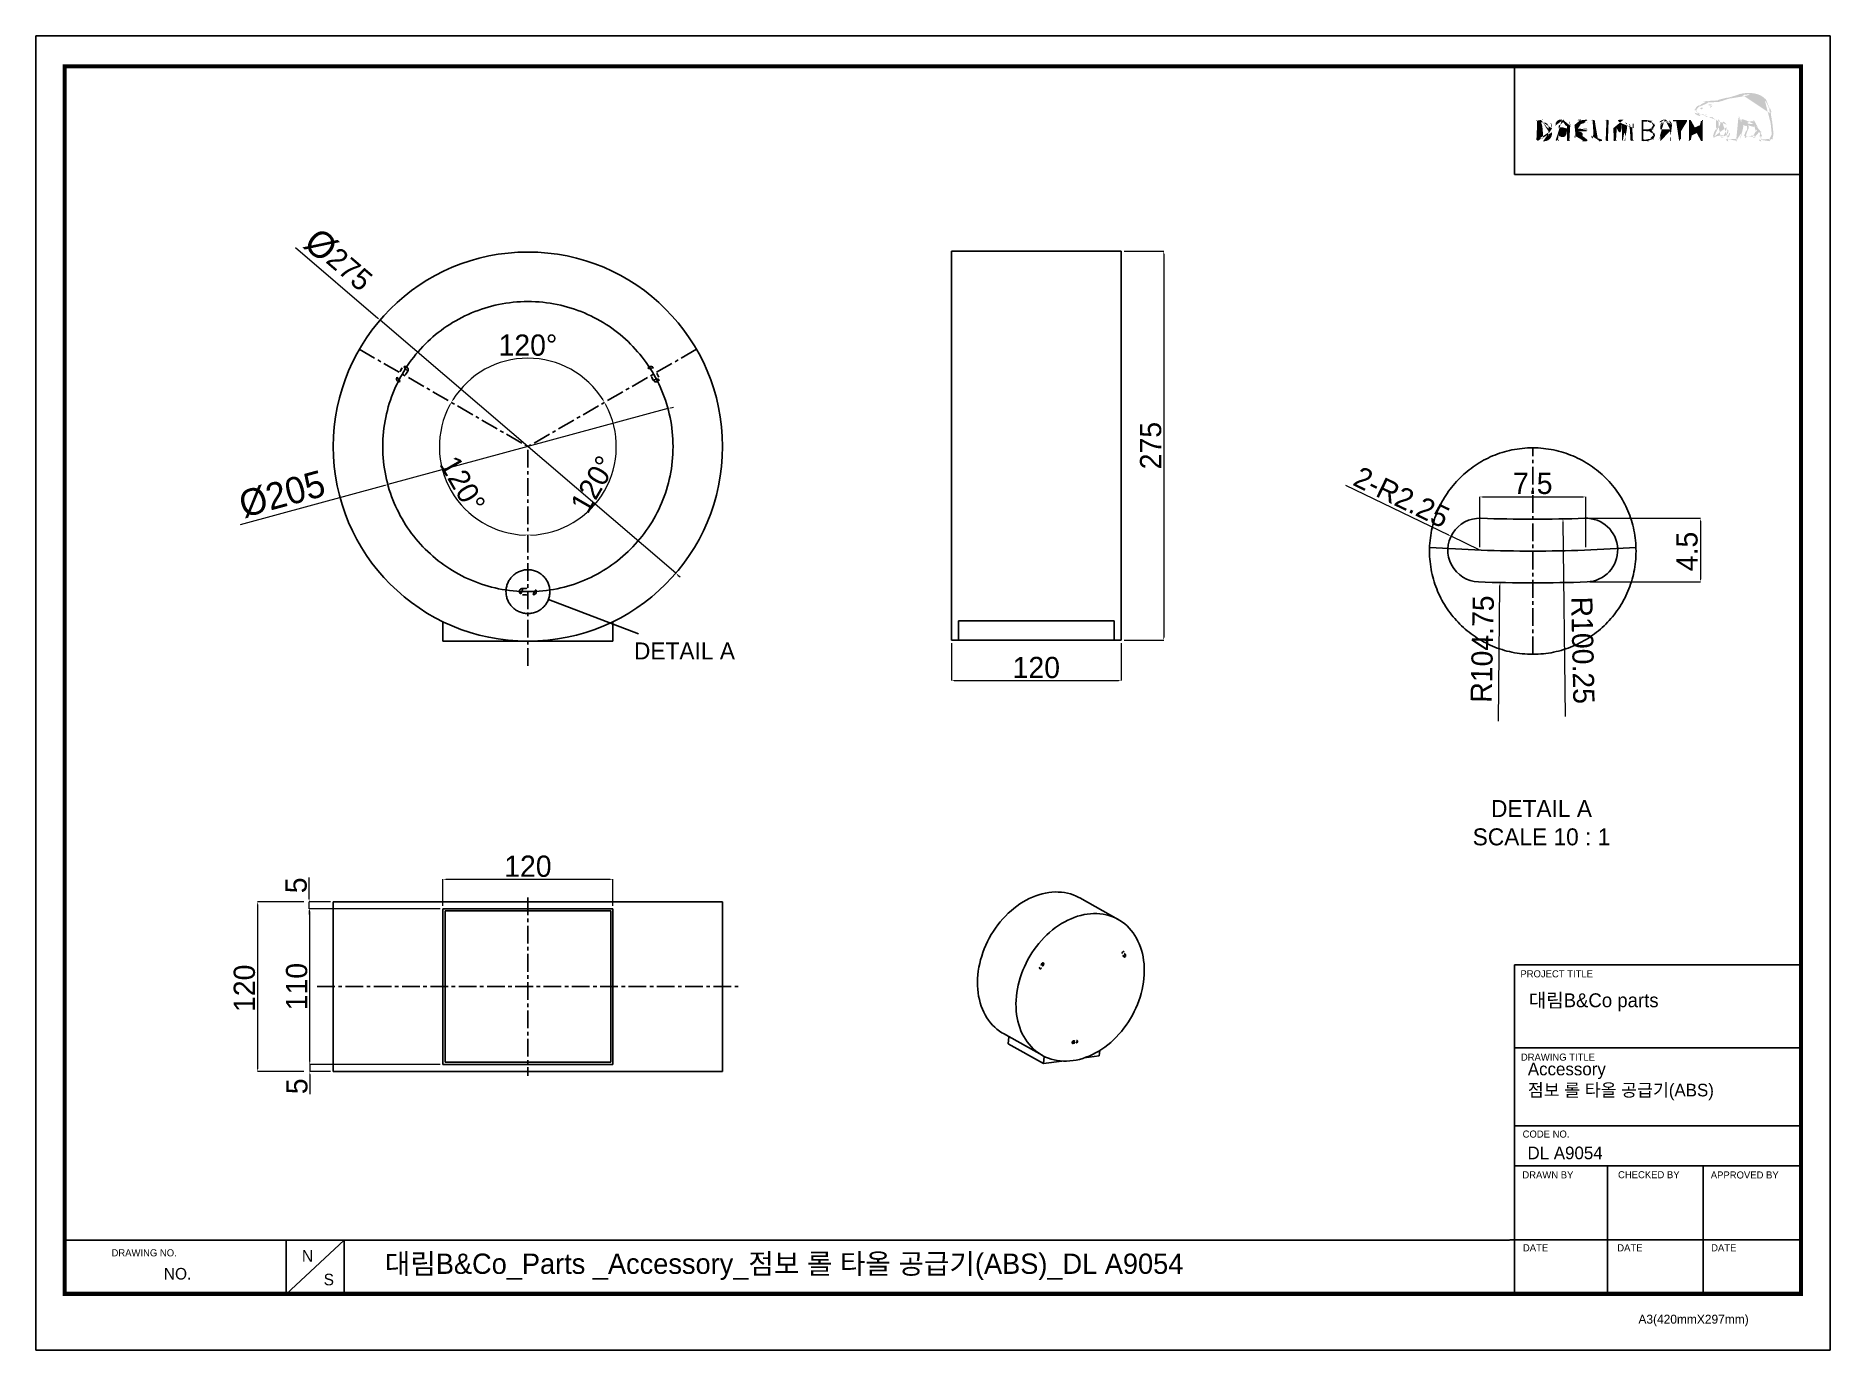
# Model space of a CAD drawing. Extents: x 16296660632 to 16296674782, y -37409619871 to -37409616716.
# Drawn here: x 16296673514 to 16296674782, y -37409617645 to -37409616716 of the extents above; entities outside this region: 1.
import ezdxf

# ---------------------------------------------------------------- set-up
doc = ezdxf.new("R2010")
doc.units = 0
doc.header["$LTSCALE"] = 10
doc.header["$MEASUREMENT"] = 0
doc.header["$PDMODE"] = 3
doc.header["$PDSIZE"] = -10
doc.linetypes.add('CENTER', pattern=[2, 1.25, -0.25, 0.25, -0.25])
doc.linetypes.add('PHANTOM', pattern=[25, 20, -1, 1, -1, 1, -1])
doc.layers.get('0').update_dxf_attribs({"linetype": 'CONTINUOUS'})
doc.layers.get('DEFPOINTS').update_dxf_attribs({"linetype": 'CONTINUOUS'})
doc.styles.add('Daelim Dimension', font='\x7f\x7f\x7f\x7f.TTF')
doc.styles.add('GHS', font='romans', dxfattribs={"bigfont": 'ghs'})
doc.dimstyles.new('DEFAULT', dxfattribs={"dimscale": 2, "dimtxt": 2, "dimasz": 2, "dimexe": 0, "dimexo": 2, "dimgap": 1, "dimtad": 1, "dimdec": 1, "dimzin": 9, "dimdsep": 46, "dimtxsty": 'Daelim Dimension', "dimcen": 0.5, "dimclrd": 252, "dimclre": 252, "dimclrt": 3, "dimadec": 1, "dimazin": 0, "dimtfac": 1, "dimtdec": 1, "dimtix": 1, "dimtmove": 0, "dimatfit": 3, "dimfxl": 0, "dimtolj": 1, "dimtzin": 1, "dimlwd": 9, "dimlwe": 9, "dimarcsym": 0})
doc.dimstyles.new('STANDARD$7', dxfattribs={"dimtxt": 3.5, "dimasz": 3, "dimexe": 1, "dimexo": 0.0625, "dimgap": 1, "dimtad": 1, "dimdec": 4, "dimzin": 0, "dimdsep": 46, "dimtxsty": 'GHS', "dimcen": 1, "dimclrt": 2, "dimadec": 0, "dimazin": 0, "dimtfac": 1, "dimtdec": 4, "dimtofl": 0, "dimtmove": 0, "dimatfit": 3, "dimfxl": 0, "dimtolj": 1, "dimtzin": 0, "dimarcsym": 0})

msp = doc.modelspace()

# ---------------------------------------------------------------- texts
at = {"color": 5, "ltscale": 40, "style": 'Daelim Dimension'}
for s, height, p in [('PROJECT TITLE', 5.00155666, (16296674563.134501, -37409617381.40152)), ('DRAWING TITLE', 5.00155666, (16296674563.45517, -37409617440.267174)), ('CODE NO.', 5.0015567, (16296674564.709431, -37409617494.62793)), ('DRAWN BY', 5.0015567, (16296674564.51329, -37409617523.458099)), ('CHECKED BY', 5.0015567, (16296674632.08983, -37409617523.369408)), ('APPROVED BY', 5.00155666, (16296674697.628401, -37409617523.530983)), ('DRAWING NO.', 5.00155666, (16296673567.91538, -37409617578.551567)), ('DATE', 5.0015567, (16296674564.90394, -37409617575.007584)), ('DATE', 5.0015567, (16296674631.55798, -37409617575.007584)), ('DATE', 5.0015567, (16296674697.8584, -37409617575.007584)), ('A3(420mmX297mm)', 6.31250789, (16296674646.510571, -37409617626.100609))]:
    msp.add_text(s, height=height, dxfattribs=at).set_placement(p)
at = {"color": 7, "char_height": 15, "attachment_point": 5, "style": 'Daelim Dimension'}
for s, insert, rotation in [('\\A1;R104.75', (16296674536.28149, -37409617149.425102), 88.735628511), ('\\A1;R100.25', (16296674607.152809, -37409617150.29158), 271.218498847)]:
    msp.add_mtext(s, dxfattribs=dict(at, insert=insert, rotation=rotation))
at = {"color": 2, "style": 'Daelim Dimension'}
for s, insert, char_height, width, attachment_point in [('{\\C1;DETAIL A}', (16296673972.64642, -37409617150.751823), 12, 96.1572, 5), ('{\\C1;DETAIL A\\PSCALE 10 : 1}', (16296674578.028021, -37409617272.207443), 12, 96.1572, 5), ('대림B&Co_Parts _Accessory_점보 롤 타올 공급기(ABS)_DL A9054', (16296673760.98192, -37409617576.580307), 14.35045248, 755.89404468, 1)]:
    msp.add_mtext(s, dxfattribs=dict(at, insert=insert, char_height=char_height, width=width, attachment_point=attachment_point))
at = {"attachment_point": 1, "style": 'Daelim Dimension'}
for s, insert, char_height, width in [('대림B&Co parts', (16296674569.083611, -37409617392.697029), 9.80448922, 157.58032728), ('\\pt125.01; Accessory\\P 점보 롤 타올 공급기(ABS)', (16296674565.06218, -37409617441.70089), 8.92917043, 154.41854161), ('DL A9054', (16296674568.130659, -37409617501.004204), 8.9291704, 150.26880787), ('N', (16296673702.421391, -37409617574.157532), 8.184924, 11.42294959), ('NO.', (16296673604.848459, -37409617586.731842), 8.1849241, 51.34690547), ('S', (16296673717.77989, -37409617590.840508), 8.184924, 11.42294959)]:
    msp.add_mtext(s, dxfattribs=dict(at, insert=insert, char_height=char_height, width=width))

# ---------------------------------------------------------------- blocks, each defined once
blk = doc.blocks.new('*D0')
at = {"color": 5, "lineweight": 9}
for p, q in [((16296673802.04871, -37409617330.948021), (16296673802.04871, -37409617312.104591)), ((16296673804.04871, -37409617312.104591), (16296673920.04871, -37409617312.104591)), ((16296673922.04871, -37409617330.948021), (16296673922.04871, -37409617312.104591))]:
    blk.add_line(p, q, dxfattribs=at)
at = {"color": 5}
for points in [[(16296673804.04871, -37409617311.771263), (16296673804.04871, -37409617312.437927), (16296673802.04871, -37409617312.104591)], [(16296673920.04871, -37409617311.771263), (16296673920.04871, -37409617312.437927), (16296673922.04871, -37409617312.104591)]]:
    blk.add_solid(points, dxfattribs=at)
at = {"layer": 'DEFPOINTS', "color": 0}
for p in [(16296673922.04871, -37409617312.104591), (16296673802.04871, -37409617332.948021), (16296673922.04871, -37409617332.948021)]:
    blk.add_point(p, dxfattribs=at)
at = {"color": 7, "insert": (16296673862.04871, -37409617302.971542), "char_height": 15, "attachment_point": 5, "style": 'Daelim Dimension'}
blk.add_mtext('\\A1;120', dxfattribs=at)
blk = doc.blocks.new('*D1')
at = {"color": 5, "lineweight": 9}
for p, q in [((16296673707.49317, -37409617325.94802), (16296673707.49317, -37409617310.77323)), ((16296673722.54871, -37409617327.94802), (16296673707.49317, -37409617327.94802)), ((16296673707.49317, -37409617332.94802), (16296673707.49317, -37409617327.94802)), ((16296673800.04871, -37409617332.94802), (16296673707.49317, -37409617332.94802)), ((16296673707.49317, -37409617334.94802), (16296673707.49317, -37409617336.94802))]:
    blk.add_line(p, q, dxfattribs=at)
at = {"color": 5}
for points in [[(16296673707.15984, -37409617325.94802), (16296673707.8265, -37409617325.94802), (16296673707.49317, -37409617327.94802)], [(16296673707.15984, -37409617334.94802), (16296673707.8265, -37409617334.94802), (16296673707.49317, -37409617332.94802)]]:
    blk.add_solid(points, dxfattribs=at)
at = {"layer": 'DEFPOINTS', "color": 0}
for p in [(16296673707.49317, -37409617327.94802), (16296673724.54871, -37409617327.94802), (16296673802.04871, -37409617332.94802)]:
    blk.add_point(p, dxfattribs=at)
at = {"color": 7, "insert": (16296673698.41378, -37409617316.40842), "char_height": 15, "attachment_point": 5, "rotation": 90, "style": 'Daelim Dimension'}
blk.add_mtext('\\A1;5', dxfattribs=at)
blk = doc.blocks.new('*D2')
at = {"color": 5, "lineweight": 9}
for p, q in [((16296673800.04871, -37409617332.94802), (16296673707.86276, -37409617332.94802)), ((16296673707.86276, -37409617334.94802), (16296673707.86276, -37409617440.94802)), ((16296673800.04871, -37409617442.94802), (16296673707.86276, -37409617442.94802))]:
    blk.add_line(p, q, dxfattribs=at)
at = {"color": 5}
for points in [[(16296673707.52943, -37409617334.94802), (16296673708.1961, -37409617334.94802), (16296673707.86276, -37409617332.94802)], [(16296673707.52943, -37409617440.94802), (16296673708.1961, -37409617440.94802), (16296673707.86276, -37409617442.94802)]]:
    blk.add_solid(points, dxfattribs=at)
at = {"layer": 'DEFPOINTS', "color": 0}
for p in [(16296673802.04871, -37409617332.94802), (16296673707.86276, -37409617442.94802), (16296673802.04871, -37409617442.94802)]:
    blk.add_point(p, dxfattribs=at)
at = {"color": 7, "insert": (16296673698.75118, -37409617387.94802), "char_height": 15, "attachment_point": 5, "rotation": 90, "style": 'Daelim Dimension'}
blk.add_mtext('\\A1;110', dxfattribs=at)
blk = doc.blocks.new('*D3')
at = {"color": 5, "lineweight": 9}
for p, q in [((16296673708.00125, -37409617440.94802), (16296673708.00125, -37409617438.94802)), ((16296673800.04871, -37409617442.94802), (16296673708.00125, -37409617442.94802)), ((16296673708.00125, -37409617442.94802), (16296673708.00125, -37409617447.94802)), ((16296673722.54871, -37409617447.94802), (16296673708.00125, -37409617447.94802)), ((16296673708.00125, -37409617449.94802), (16296673708.00125, -37409617464.01761))]:
    blk.add_line(p, q, dxfattribs=at)
at = {"color": 5}
for points in [[(16296673707.66792, -37409617440.94802), (16296673708.33459, -37409617440.94802), (16296673708.00125, -37409617442.94802)], [(16296673707.66792, -37409617449.94802), (16296673708.33459, -37409617449.94802), (16296673708.00125, -37409617447.94802)]]:
    blk.add_solid(points, dxfattribs=at)
at = {"layer": 'DEFPOINTS', "color": 0}
for p in [(16296673708.00125, -37409617447.94802), (16296673724.54871, -37409617447.94802), (16296673802.04871, -37409617442.94802)]:
    blk.add_point(p, dxfattribs=at)
at = {"color": 7, "insert": (16296673698.92186, -37409617458.38242), "char_height": 15, "attachment_point": 5, "rotation": 90, "style": 'Daelim Dimension'}
blk.add_mtext('\\A1;5', dxfattribs=at)
blk = doc.blocks.new('*D4')
at = {"color": 5, "lineweight": 9}
for p, q in [((16296673703.86276, -37409617327.94802), (16296673670.9495, -37409617327.94802)), ((16296673670.9495, -37409617329.94802), (16296673670.9495, -37409617445.94802)), ((16296673703.86276, -37409617447.94802), (16296673670.9495, -37409617447.94802))]:
    blk.add_line(p, q, dxfattribs=at)
at = {"color": 5}
for points in [[(16296673670.61616, -37409617329.94802), (16296673671.28283, -37409617329.94802), (16296673670.9495, -37409617327.94802)], [(16296673670.61616, -37409617445.94802), (16296673671.28283, -37409617445.94802), (16296673670.9495, -37409617447.94802)]]:
    blk.add_solid(points, dxfattribs=at)
at = {"layer": 'DEFPOINTS', "color": 0}
for p in [(16296673705.86276, -37409617327.94802), (16296673670.9495, -37409617447.94802), (16296673705.86276, -37409617447.94802)]:
    blk.add_point(p, dxfattribs=at)
at = {"color": 7, "insert": (16296673661.81646, -37409617389.12516), "char_height": 15, "attachment_point": 5, "rotation": 90, "style": 'Daelim Dimension'}
blk.add_mtext('\\A1;120', dxfattribs=at)
blk = doc.blocks.new('*D5')
at = {"color": 5, "lineweight": 9}
for p, q in [((16296673697.835011, -37409616865.720428), (16296673756.09812, -37409616915.62204)), ((16296673966.48032, -37409617095.811707), (16296673757.617121, -37409616916.92305)), ((16296673967.999331, -37409617097.112709), (16296673969.518339, -37409617098.413719))]:
    blk.add_line(p, q, dxfattribs=at)
at = {"color": 5}
for points in [[(16296673756.314951, -37409616915.368874), (16296673755.881281, -37409616915.875214), (16296673757.617121, -37409616916.92305)], [(16296673968.21616, -37409617096.859543), (16296673967.78249, -37409617097.365883), (16296673966.48032, -37409617095.811707)]]:
    blk.add_solid(points, dxfattribs=at)
at = {"layer": 'DEFPOINTS', "color": 0}
for p in [(16296673757.617121, -37409616916.92305), (16296673966.48032, -37409617095.811707)]:
    blk.add_point(p, dxfattribs=at)
at = {"color": 7, "insert": (16296673728.488741, -37409616874.88887), "char_height": 15, "attachment_point": 5, "rotation": 319.420368043, "style": 'Daelim Dimension'}
blk.add_mtext('\\A1;{\\H1.25x;\\C0;Ø}275', dxfattribs=at)
blk = doc.blocks.new('*D6')
at = {"color": 5, "lineweight": 9}
for p, q in [((16296673961, -37409616979.5), (16296673763.1, -37409617033.2)), ((16296673962.9, -37409616979), (16296673964.8, -37409616978.5)), ((16296673659.1, -37409617061.4), (16296673761.2, -37409617033.7))]:
    blk.add_line(p, q, dxfattribs=at)
at = {"color": 5}
for points in [[(16296673962.8, -37409616978.7), (16296673963, -37409616979.3), (16296673961, -37409616979.5)], [(16296673761.1, -37409617033.4), (16296673761.3, -37409617034.1), (16296673763.1, -37409617033.2)]]:
    blk.add_solid(points, dxfattribs=at)
at = {"layer": 'DEFPOINTS', "color": 0}
for p in [(16296673961, -37409616979.5), (16296673763.1, -37409617033.2)]:
    blk.add_point(p, dxfattribs=at)
at = {"color": 7, "insert": (16296673688.4, -37409617040), "char_height": 15, "attachment_point": 5, "rotation": 15.1835, "style": 'Daelim Dimension'}
blk.add_mtext('\\A1;{\\H1.25x;\\C0;Ø205}', dxfattribs=at)
blk = doc.blocks.new('*D7')
at = {"color": 5, "lineweight": 9}
blk.add_arc((16296673862, -37409617006.4), 62.5, 151.8343, 268.1657, dxfattribs=at)
at = {"color": 5}
for points in [[(16296673806.7, -37409616976.7), (16296673807.3, -37409616977), (16296673807.9, -37409616975.1)], [(16296673860.1, -37409617068.5), (16296673860, -37409617069.1), (16296673862, -37409617068.8)]]:
    blk.add_solid(points, dxfattribs=at)
at = {"layer": 'DEFPOINTS', "color": 0}
for p in [(16296673743, -37409616937.6), (16296673800.5, -37409617017.2), (16296673862, -37409617006.4), (16296673862, -37409617006.4), (16296673862, -37409617161.2)]:
    blk.add_point(p, dxfattribs=at)
at = {"color": 7, "insert": (16296673815.9, -37409617033), "char_height": 15, "attachment_point": 5, "rotation": 300, "style": 'Daelim Dimension'}
blk.add_mtext('\\A1;120°', dxfattribs=at)
blk = doc.blocks.new('*D8')
at = {"color": 5, "lineweight": 9}
blk.add_arc((16296673862, -37409617006.4), 62.5, 271.8343, 28.1657, dxfattribs=at)
at = {"color": 5}
for points in [[(16296673916.8, -37409616977), (16296673917.4, -37409616976.7), (16296673916.2, -37409616975.1)], [(16296673864.1, -37409617069.1), (16296673864, -37409617068.5), (16296673862, -37409617068.8)]]:
    blk.add_solid(points, dxfattribs=at)
at = {"layer": 'DEFPOINTS', "color": 0}
for p in [(16296673981.1, -37409616937.6), (16296673862, -37409617006.4), (16296673862, -37409617006.4), (16296673902.2, -37409617054.2), (16296673862, -37409617161.2)]:
    blk.add_point(p, dxfattribs=at)
at = {"color": 7, "insert": (16296673908.2, -37409617033), "char_height": 15, "attachment_point": 5, "rotation": 60, "style": 'Daelim Dimension'}
blk.add_mtext('\\A1;120°', dxfattribs=at)
blk = doc.blocks.new('*D9')
at = {"color": 5, "lineweight": 9}
blk.add_arc((16296673862.04871, -37409617006.367317), 62.475839, 31.83425271, 148.165748085, dxfattribs=at)
at = {"color": 5}
for points in [[(16296673809.256611, -37409616973.584839), (16296673808.684669, -37409616973.24231), (16296673807.943041, -37409616975.129387)], [(16296673915.412741, -37409616973.24231), (16296673914.840799, -37409616973.584839), (16296673916.154369, -37409616975.129387)]]:
    blk.add_solid(points, dxfattribs=at)
at = {"layer": 'DEFPOINTS', "color": 0}
for p in [(16296673742.970209, -37409616937.617317), (16296673981.127199, -37409616937.617317), (16296673840.68071, -37409616947.659233), (16296673862.04871, -37409617006.367317), (16296673862.04871, -37409617006.367317)]:
    blk.add_point(p, dxfattribs=at)
at = {"color": 7, "insert": (16296673862.04871, -37409616934.75843), "char_height": 15, "attachment_point": 5, "style": 'Daelim Dimension'}
blk.add_mtext('\\A1;120°', dxfattribs=at)
blk = doc.blocks.new('*D10')
at = {"color": 5, "lineweight": 9}
for p, q in [((16296674161.18626, -37409617145.156952), (16296674161.18626, -37409617171.691933)), ((16296674281.18626, -37409617145.156952), (16296674281.18626, -37409617171.691933)), ((16296674163.18626, -37409617171.691933), (16296674279.18626, -37409617171.691933))]:
    blk.add_line(p, q, dxfattribs=at)
at = {"color": 5}
for points in [[(16296674163.18626, -37409617171.358589), (16296674163.18626, -37409617172.025261), (16296674161.18626, -37409617171.691933)], [(16296674279.18626, -37409617171.358589), (16296674279.18626, -37409617172.025261), (16296674281.18626, -37409617171.691933)]]:
    blk.add_solid(points, dxfattribs=at)
at = {"layer": 'DEFPOINTS', "color": 0}
for p in [(16296674161.18626, -37409617143.156952), (16296674281.18626, -37409617143.156952), (16296674281.18626, -37409617171.691933)]:
    blk.add_point(p, dxfattribs=at)
at = {"color": 7, "insert": (16296674221.18626, -37409617162.558884), "char_height": 15, "attachment_point": 5, "style": 'Daelim Dimension'}
blk.add_mtext('\\A1;120', dxfattribs=at)
blk = doc.blocks.new('*D11')
at = {"color": 5, "lineweight": 9}
for p, q in [((16296674283.18626, -37409616868.15695), (16296674311.16891, -37409616868.15695)), ((16296674311.16891, -37409616870.15695), (16296674311.16891, -37409617141.15695)), ((16296674283.18626, -37409617143.15695), (16296674311.16891, -37409617143.15695))]:
    blk.add_line(p, q, dxfattribs=at)
at = {"color": 5}
for points in [[(16296674310.83557, -37409616870.15695), (16296674311.50224, -37409616870.15695), (16296674311.16891, -37409616868.15695)], [(16296674310.83557, -37409617141.15695), (16296674311.50224, -37409617141.15695), (16296674311.16891, -37409617143.15695)]]:
    blk.add_solid(points, dxfattribs=at)
at = {"layer": 'DEFPOINTS', "color": 0}
for p in [(16296674281.18626, -37409616868.15695), (16296674281.18626, -37409617143.15695), (16296674311.16891, -37409617143.15695)]:
    blk.add_point(p, dxfattribs=at)
at = {"color": 7, "insert": (16296674302.00368, -37409617005.65695), "char_height": 15, "attachment_point": 5, "rotation": 90, "style": 'Daelim Dimension'}
blk.add_mtext('\\A1;275', dxfattribs=at)
blk = doc.blocks.new('*D12')
at = {"color": 5, "lineweight": 9}
for p, q in [((16296674534.375299, -37409617077.497597), (16296674534.375299, -37409617041.926003)), ((16296674536.375299, -37409617041.926003), (16296674607.375299, -37409617041.926003)), ((16296674609.375299, -37409617077.497597), (16296674609.375299, -37409617041.926003))]:
    blk.add_line(p, q, dxfattribs=at)
at = {"color": 5}
for points in [[(16296674536.375299, -37409617041.592667), (16296674536.375299, -37409617042.259338), (16296674534.375299, -37409617041.926003)], [(16296674607.375299, -37409617041.592667), (16296674607.375299, -37409617042.259338), (16296674609.375299, -37409617041.926003)]]:
    blk.add_solid(points, dxfattribs=at)
at = {"layer": 'DEFPOINTS', "color": 0}
for p in [(16296674609.375299, -37409617041.926003), (16296674534.375299, -37409617079.497597), (16296674609.375299, -37409617079.497597)]:
    blk.add_point(p, dxfattribs=at)
at = {"color": 7, "insert": (16296674571.875299, -37409617032.460327), "char_height": 15, "attachment_point": 5, "style": 'Daelim Dimension'}
blk.add_mtext('\\A1;7.5', dxfattribs=at)
blk = doc.blocks.new('*D13')
at = {"color": 5, "lineweight": 9}
for p, q in [((16296674439.672131, -37409617033.552994), (16296674512.332399, -37409617068.80365)), ((16296674534.375311, -37409617079.49762), (16296674514.131821, -37409617069.67662))]:
    blk.add_line(p, q, dxfattribs=at)
at = {"color": 5}
blk.add_solid([(16296674512.47789, -37409617068.503738), (16296674512.186899, -37409617069.103554), (16296674514.131821, -37409617069.67662)], dxfattribs=at)
at = {"layer": 'DEFPOINTS', "color": 0}
for p in [(16296674514.131821, -37409617069.67662), (16296674534.375311, -37409617079.49762)]:
    blk.add_point(p, dxfattribs=at)
at = {"color": 7, "insert": (16296674479.271681, -37409617042.148247), "char_height": 15, "attachment_point": 5, "rotation": 334.119961958, "style": 'Daelim Dimension'}
blk.add_mtext('\\A1;2-R2.25', dxfattribs=at)
blk = doc.blocks.new('*D14')
at = {"color": 5, "lineweight": 9}
for p, q in [((16296674611.6489, -37409617056.99926), (16296674690.35515, -37409617056.99926)), ((16296674690.35515, -37409617058.99926), (16296674690.35515, -37409617099.98252)), ((16296674612.19847, -37409617101.98252), (16296674690.35515, -37409617101.98252))]:
    blk.add_line(p, q, dxfattribs=at)
at = {"color": 5}
for points in [[(16296674690.02181, -37409617058.99926), (16296674690.68848, -37409617058.99926), (16296674690.35515, -37409617056.99926)], [(16296674690.02181, -37409617099.98252), (16296674690.68848, -37409617099.98252), (16296674690.35515, -37409617101.98252)]]:
    blk.add_solid(points, dxfattribs=at)
at = {"layer": 'DEFPOINTS', "color": 0}
for p in [(16296674609.6489, -37409617056.99926), (16296674610.19847, -37409617101.98252), (16296674690.35515, -37409617101.98252)]:
    blk.add_point(p, dxfattribs=at)
at = {"color": 7, "insert": (16296674680.88949, -37409617080.47726), "char_height": 15, "attachment_point": 5, "rotation": 90, "style": 'Daelim Dimension'}
blk.add_mtext('\\A1;4.5', dxfattribs=at)

# ---------------------------------------------------------------- dimensions: what is measured, and where the dimension line sits
at = {"color": 5}
for p1, p2, text, picture, middle in [((16296673966.48032, -37409617095.811707), (16296673757.617121, -37409616916.92305), '{\\H1.25x;\\C0;Ø}275', '*D5', (16296673720.047199, -37409616884.744888)), ((16296673960.970631, -37409616979.521309), (16296673763.126801, -37409617033.213242), '{\\H1.25x;\\C0;Ø205}', '*D6', (16296673691.848761, -37409617052.55706))]:
    dim = msp.add_diameter_dim_2p(p1=p1, p2=p2, text=text, dimstyle='DEFAULT', override={"dimscale": 1, "dimtxt": 15, "dimdec": 0, "dimclrd": 5, "dimclrt": 7}, dxfattribs=at)
    dim.commit()
    dim.dimension.update_dxf_attribs({"geometry": picture, "text_midpoint": middle, "dimtype": 163})
for base, p1, p2, picture, middle in [((16296674311.168909, -37409617143.156952), (16296674281.18626, -37409616868.156952), (16296674281.18626, -37409617143.156952), '*D11', (16296674302.003679, -37409617005.656952)), ((16296673707.862761, -37409617442.948021), (16296673802.04871, -37409617332.948021), (16296673802.04871, -37409617442.948021), '*D2', (16296673698.751181, -37409617387.948021))]:
    dim = msp.add_linear_dim(base=base, p1=p1, p2=p2, angle=90, dimstyle='DEFAULT', override={"dimscale": 1, "dimtxt": 15, "dimdec": 0, "dimclrd": 5, "dimclre": 5, "dimclrt": 7}, dxfattribs=at)
    dim.commit()
    dim.dimension.update_dxf_attribs({"geometry": picture, "text_midpoint": middle})
for base, line1, line2, picture, middle in [((16296673840.68071, -37409616947.659233), ((16296673981.127199, -37409616937.617317), (16296673862.04871, -37409617006.367317)), ((16296673742.970209, -37409616937.617317), (16296673862.04871, -37409617006.367317)), '*D9', (16296673862.04871, -37409616934.75843)), ((16296673800.522011, -37409617017.216133), ((16296673862.04871, -37409617161.186852), (16296673862.04871, -37409617006.367317)), ((16296673742.970209, -37409616937.617317), (16296673862.04871, -37409617006.367317)), '*D7', (16296673815.852489, -37409617033.038712)), ((16296673902.20735, -37409617054.226517), ((16296673981.127199, -37409616937.617317), (16296673862.04871, -37409617006.367317)), ((16296673862.04871, -37409617161.186852), (16296673862.04871, -37409617006.367317)), '*D8', (16296673908.24485, -37409617033.038673))]:
    dim = msp.add_angular_dim_2l(base=base, line1=line1, line2=line2, dimstyle='DEFAULT', override={"dimscale": 1, "dimtxt": 15, "dimclrd": 5, "dimclrt": 7, "dimadec": 0}, dxfattribs=at)
    dim.commit()
    dim.dimension.update_dxf_attribs({"geometry": picture, "text_midpoint": middle})
dim = msp.add_radius_dim(center=(16296674534.375311, -37409617079.49762), mpoint=(16296674514.131821, -37409617069.67662), dimstyle='DEFAULT', override={"dimscale": 1, "dimtxt": 15, "dimdec": 2, "dimlfac": 0.1, "dimzin": 1, "dimpost": '2-R<>', "dimclrd": 5, "dimclrt": 7}, dxfattribs=at)
dim.commit()
dim.dimension.update_dxf_attribs({"geometry": '*D13', "text_midpoint": (16296674479.271681, -37409617042.148247)})
for base, p1, p2, override, picture, middle in [((16296674609.375299, -37409617041.926003), (16296674534.375299, -37409617079.497597), (16296674609.375299, -37409617079.497597), {"dimscale": 1, "dimtxt": 15, "dimdec": 2, "dimlfac": 0.1, "dimclrd": 5, "dimclre": 5, "dimclrt": 7}, '*D12', (16296674571.875299, -37409617032.460327)), ((16296674281.18626, -37409617171.691933), (16296674161.18626, -37409617143.156952), (16296674281.18626, -37409617143.156952), {"dimscale": 1, "dimtxt": 15, "dimdec": 0, "dimclrd": 5, "dimclre": 5, "dimclrt": 7}, '*D10', (16296674221.18626, -37409617162.558884)), ((16296673922.04871, -37409617312.104591), (16296673802.04871, -37409617332.948021), (16296673922.04871, -37409617332.948021), {"dimscale": 1, "dimtxt": 15, "dimdec": 0, "dimclrd": 5, "dimclre": 5, "dimclrt": 7}, '*D0', (16296673862.04871, -37409617302.971542))]:
    dim = msp.add_linear_dim(base=base, p1=p1, p2=p2, dimstyle='DEFAULT', override=override, dxfattribs=at)
    dim.commit()
    dim.dimension.update_dxf_attribs({"geometry": picture, "text_midpoint": middle})
for base, p1, p2, override, picture, middle in [((16296674690.35515, -37409617101.982521), (16296674609.648899, -37409617056.99926), (16296674610.198469, -37409617101.982521), {"dimscale": 1, "dimtxt": 15, "dimlfac": 0.1, "dimrnd": 0.1, "dimzin": 1, "dimclrd": 5, "dimclre": 5, "dimclrt": 7}, '*D14', (16296674690.35515, -37409617080.477257)), ((16296673707.49317, -37409617327.948021), (16296673802.04871, -37409617332.948021), (16296673724.54871, -37409617327.948021), {"dimscale": 1, "dimtxt": 15, "dimdec": 0, "dimclrd": 5, "dimclre": 5, "dimclrt": 7}, '*D1', (16296673707.493179, -37409617316.408417)), ((16296673670.949499, -37409617447.948021), (16296673705.862761, -37409617327.948021), (16296673705.862761, -37409617447.948021), {"dimscale": 1, "dimtxt": 15, "dimdec": 0, "dimclrd": 5, "dimclre": 5, "dimclrt": 7}, '*D4', (16296673670.949499, -37409617389.12516)), ((16296673708.001249, -37409617447.948021), (16296673802.04871, -37409617442.948021), (16296673724.54871, -37409617447.948021), {"dimscale": 1, "dimtxt": 15, "dimdec": 0, "dimclrd": 5, "dimclre": 5, "dimclrt": 7}, '*D3', (16296673708.001261, -37409617458.382423))]:
    dim = msp.add_linear_dim(base=base, p1=p1, p2=p2, angle=90, dimstyle='DEFAULT', override=override, dxfattribs=at)
    dim.commit()
    dim.dimension.update_dxf_attribs({"geometry": picture, "text_midpoint": middle, "dimtype": 160})

# ---------------------------------------------------------------- hatches: boundary and pattern name
h = msp.add_hatch(color=5)
edge = h.paths.add_edge_path()
edge.add_spline(control_points=[(16296674736.64628, -37409616761.192627), (16296674732.0949, -37409616756.089233), (16296674725.00728, -37409616756.037079), (16296674719.853689, -37409616756.886398)], knot_values=[4, 4, 4, 4, 5, 5, 5, 5], degree=3, periodic=0)
edge.add_spline(control_points=[(16296674719.853689, -37409616756.886398), (16296674716.719061, -37409616757.405617), (16296674713.680941, -37409616758.444061), (16296674710.750931, -37409616759.436157)], knot_values=[5, 5, 5, 5, 6, 6, 6, 6], degree=3, periodic=0)
edge.add_spline(control_points=[(16296674710.750931, -37409616759.436157), (16296674708.315029, -37409616760.273804), (16296674705.77492, -37409616761.140503), (16296674703.238649, -37409616761.692543)], knot_values=[6, 6, 6, 6, 7, 7, 7, 7], degree=3, periodic=0)
edge.add_spline(control_points=[(16296674703.238649, -37409616761.692543), (16296674701.482189, -37409616762.063133), (16296674699.26248, -37409616762.072731), (16296674697.312969, -37409616762.082443)], knot_values=[7, 7, 7, 7, 8, 8, 8, 8], degree=3, periodic=0)
edge.add_spline(control_points=[(16296674697.312969, -37409616762.082443), (16296674697.31295, -37409616762.082443), (16296674695.448429, -37409616762.113312), (16296674695.448429, -37409616762.113312)], knot_values=[8.00001, 8.00001, 8.00001, 8.00001, 9, 9, 9, 9], degree=3, periodic=0)
edge.add_spline(control_points=[(16296674695.448429, -37409616762.113312), (16296674691.78109, -37409616762.202164), (16296674689.271839, -37409616763.47023), (16296674688.024929, -37409616765.881012)], knot_values=[9, 9, 9, 9, 10, 10, 10, 10], degree=3, periodic=0)
edge.add_spline(control_points=[(16296674688.024929, -37409616765.881012), (16296674688.024929, -37409616765.881012), (16296674687.96319, -37409616765.987167), (16296674687.96319, -37409616765.987167)], knot_values=[10.00001, 10.00001, 10.00001, 10.00001, 11, 11, 11, 11], degree=3, periodic=0)
edge.add_spline(control_points=[(16296674687.96319, -37409616765.987167), (16296674687.758579, -37409616766.336563), (16296674687.488359, -37409616766.641487), (16296674687.16795, -37409616766.938782)], knot_values=[11, 11, 11, 11, 12, 12, 12, 12], degree=3, periodic=0)
edge.add_spline(control_points=[(16296674687.16795, -37409616766.938782), (16296674686.83209, -37409616767.27076), (16296674686.488501, -37409616767.610458), (16296674686.24917, -37409616768.044762)], knot_values=[12, 12, 12, 12, 13, 13, 13, 13], degree=3, periodic=0)
edge.add_spline(control_points=[(16296674686.24917, -37409616768.044762), (16296674685.774349, -37409616768.868942), (16296674685.73188, -37409616769.704712), (16296674686.129511, -37409616770.467194)], knot_values=[13, 13, 13, 13, 14, 14, 14, 14], degree=3, periodic=0)
edge.add_spline(control_points=[(16296674686.129511, -37409616770.467194), (16296674686.91704, -37409616771.941841), (16296674689.13286, -37409616772.729301), (16296674690.456961, -37409616772.827789), (16296674690.456961, -37409616772.827789), (16296674692.42963, -37409616772.947418), (16296674692.42963, -37409616772.947418)], knot_values=[14, 14, 14, 14, 15, 15, 15, 16, 16, 16, 16], degree=3, periodic=0)
edge.add_spline(control_points=[(16296674692.42963, -37409616772.947418), (16296674694.521959, -37409616773.072922), (16296674697.135401, -37409616773.221497), (16296674698.68342, -37409616773.499481)], knot_values=[16, 16, 16, 16, 17, 17, 17, 17], degree=3, periodic=0)
edge.add_spline(control_points=[(16296674698.68342, -37409616773.499481), (16296674699.66781, -37409616773.675102), (16296674700.613609, -37409616773.980049), (16296674701.493759, -37409616774.379601)], knot_values=[17, 17, 17, 17, 18, 18, 18, 18], degree=3, periodic=0)
edge.add_spline(control_points=[(16296674701.493759, -37409616774.379601), (16296674701.540091, -37409616774.476196), (16296674702.319889, -37409616777.340553), (16296674702.1539, -37409616780.500259)], knot_values=[18, 18, 18, 18, 19, 19, 19, 19], degree=3, periodic=0)
edge.add_spline(control_points=[(16296674702.1539, -37409616780.500259), (16296674702.022631, -37409616783.382019), (16296674700.74486, -37409616784.379883), (16296674699.8454, -37409616785.115356)], knot_values=[19, 19, 19, 19, 20, 20, 20, 20], degree=3, periodic=0)
edge.add_spline(control_points=[(16296674699.8454, -37409616785.115356), (16296674699.83382, -37409616785.12883), (16296674698.945921, -37409616785.815987), (16296674698.888, -37409616786.672997)], knot_values=[20, 20, 20, 20, 21, 21, 21, 21], degree=3, periodic=0)
edge.add_spline(control_points=[(16296674698.888, -37409616786.672997), (16296674698.8417, -37409616787.132393), (16296674698.965219, -37409616787.549294), (16296674699.24317, -37409616787.836906)], knot_values=[21, 21, 21, 21, 22, 22, 22, 22], degree=3, periodic=0)
edge.add_spline(control_points=[(16296674699.24317, -37409616787.836906), (16296674699.54814, -37409616788.170807), (16296674699.9998, -37409616788.327148), (16296674700.594299, -37409616788.327148), (16296674700.594299, -37409616788.327148), (16296674704.570471, -37409616788.327148), (16296674704.570471, -37409616788.327148)], knot_values=[22, 22, 22, 22, 23, 23, 23, 24, 24, 24, 24], degree=3, periodic=0)
edge.add_spline(control_points=[(16296674704.570471, -37409616788.327148), (16296674707.832491, -37409616788.327148), (16296674709.2145, -37409616784.518898), (16296674709.55809, -37409616781.8591)], knot_values=[24, 24, 24, 24, 25, 25, 25, 25], degree=3, periodic=0)
edge.add_spline(control_points=[(16296674709.55809, -37409616781.8591), (16296674710.52317, -37409616783.764259), (16296674710.5, -37409616785.916351), (16296674709.27627, -37409616787.279068)], knot_values=[25, 25, 25, 25, 26, 26, 26, 26], degree=3, periodic=0)
edge.add_spline(control_points=[(16296674709.27627, -37409616787.279068), (16296674709.276251, -37409616787.279068), (16296674708.21468, -37409616788.263481), (16296674708.334351, -37409616789.207283)], knot_values=[26.00001, 26.00001, 26.00001, 26.00001, 27, 27, 27, 27], degree=3, periodic=0)
edge.add_spline(control_points=[(16296674708.334351, -37409616789.207283), (16296674708.43471, -37409616790.203323), (16296674709.260839, -37409616790.598969), (16296674709.92868, -37409616790.598969), (16296674709.92868, -37409616790.598969), (16296674715.59955, -37409616790.598969), (16296674715.59955, -37409616790.598969)], knot_values=[27, 27, 27, 27, 28, 28, 28, 29, 29, 29, 29], degree=3, periodic=0)
edge.add_spline(control_points=[(16296674715.59955, -37409616790.598969), (16296674716.59938, -37409616790.598969), (16296674717.394621, -37409616790.143433), (16296674717.923491, -37409616789.276787)], knot_values=[29, 29, 29, 29, 30, 30, 30, 30], degree=3, periodic=0)
edge.add_spline(control_points=[(16296674717.923491, -37409616789.276787), (16296674720.239731, -37409616785.464729), (16296674720.35552, -37409616781.706619), (16296674719.853689, -37409616778.782356)], knot_values=[30, 30, 30, 30, 31, 31, 31, 31], degree=3, periodic=0)
edge.add_spline(control_points=[(16296674719.853689, -37409616778.782356), (16296674720.54084, -37409616778.921349), (16296674721.698931, -37409616779.133636), (16296674723.10796, -37409616779.286163)], knot_values=[31, 31, 31, 31, 32, 32, 32, 32], degree=3, periodic=0)
edge.add_spline(control_points=[(16296674723.10796, -37409616779.286163), (16296674723.19676, -37409616779.689583), (16296674723.35504, -37409616780.575562), (16296674723.35504, -37409616780.575562)], knot_values=[32, 32, 32, 32, 33, 33, 33, 33], degree=3, periodic=0)
edge.add_spline(control_points=[(16296674723.35504, -37409616780.575562), (16296674723.3859, -37409616780.917183), (16296674723.3859, -37409616781.220253), (16296674723.3859, -37409616781.505928)], knot_values=[33, 33, 33, 33, 34, 34, 34, 34], degree=3, periodic=0)
edge.add_spline(control_points=[(16296674723.3859, -37409616781.505928), (16296674723.3859, -37409616783.704369), (16296674722.41309, -37409616784.653992), (16296674721.864929, -37409616785.190613)], knot_values=[34, 34, 34, 34, 35, 35, 35, 35], degree=3, periodic=0)
edge.add_spline(control_points=[(16296674721.864929, -37409616785.190613), (16296674721.84561, -37409616785.194427), (16296674721.104429, -37409616785.949158), (16296674721.01951, -37409616786.584213)], knot_values=[35, 35, 35, 35, 36, 36, 36, 36], degree=3, periodic=0)
edge.add_spline(control_points=[(16296674721.01951, -37409616786.584213), (16296674721.01951, -37409616786.584213), (16296674720.861259, -37409616787.242409), (16296674721.42872, -37409616787.821426)], knot_values=[36.00001, 36.00001, 36.00001, 36.00001, 37, 37, 37, 37], degree=3, periodic=0)
edge.add_spline(control_points=[(16296674721.42872, -37409616787.821426), (16296674721.745239, -37409616788.151466), (16296674722.250971, -37409616788.327148), (16296674722.9188, -37409616788.327148), (16296674722.9188, -37409616788.327148), (16296674727.315781, -37409616788.327148), (16296674727.315781, -37409616788.327148)], knot_values=[37, 37, 37, 37, 38, 38, 38, 39, 39, 39, 39], degree=3, periodic=0)
edge.add_spline(control_points=[(16296674727.315781, -37409616788.327148), (16296674730.129971, -37409616788.327148), (16296674730.99468, -37409616784.850853), (16296674731.27264, -37409616783.063477)], knot_values=[39, 39, 39, 39, 40, 40, 40, 40], degree=3, periodic=0)
edge.add_spline(control_points=[(16296674731.27264, -37409616783.063477), (16296674731.778351, -37409616783.698563), (16296674732.345831, -37409616784.459007), (16296674732.6894, -37409616785.190613)], knot_values=[40, 40, 40, 40, 41, 41, 41, 41], degree=3, periodic=0)
edge.add_spline(control_points=[(16296674732.6894, -37409616785.190613), (16296674732.921021, -37409616785.684647), (16296674732.959629, -37409616786.236763), (16296674732.782061, -37409616786.755997)], knot_values=[41, 41, 41, 41, 42, 42, 42, 42], degree=3, periodic=0)
edge.add_spline(control_points=[(16296674732.782061, -37409616786.755997), (16296674732.49638, -37409616787.688217), (16296674731.315109, -37409616788.356117), (16296674731.558331, -37409616789.475616)], knot_values=[42, 42, 42, 42, 43, 43, 43, 43], degree=3, periodic=0)
edge.add_spline(control_points=[(16296674731.558331, -37409616789.475616), (16296674731.76292, -37409616790.338409), (16296674732.4848, -37409616790.598969), (16296674733.233709, -37409616790.598969), (16296674733.233709, -37409616790.598969), (16296674738.877581, -37409616790.598969), (16296674738.877581, -37409616790.598969)], knot_values=[43, 43, 43, 43, 44, 44, 44, 45, 45, 45, 45], degree=3, periodic=0)
edge.add_spline(control_points=[(16296674738.877581, -37409616790.598969), (16296674738.92391, -37409616790.598969), (16296674740.05497, -37409616790.612488), (16296674740.958309, -37409616789.647392)], knot_values=[45, 45, 45, 45, 46, 46, 46, 46], degree=3, periodic=0)
edge.add_spline(control_points=[(16296674740.958309, -37409616789.647392), (16296674741.807581, -37409616788.734428), (16296674742.131861, -37409616787.37751), (16296674741.938841, -37409616785.485909)], knot_values=[46, 46, 46, 46, 47, 47, 47, 47], degree=3, periodic=0)
edge.add_spline(control_points=[(16296674741.938841, -37409616785.485909), (16296674741.938841, -37409616785.485909), (16296674741.085711, -37409616778.099068), (16296674741.085711, -37409616778.099068)], knot_values=[0, 0, 0, 0, 1, 1, 1, 1], degree=3, periodic=0)
edge.add_spline(control_points=[(16296674741.085711, -37409616778.099068), (16296674740.77301, -37409616775.954674), (16296674740.72283, -37409616774.8004), (16296674740.668779, -37409616773.661583), (16296674740.668779, -37409616773.661583), (16296674740.46418, -37409616770.746986), (16296674740.46418, -37409616770.746986)], knot_values=[1, 1, 1, 1, 2, 2, 2, 3, 3, 3, 3], degree=3, periodic=0)
edge.add_spline(control_points=[(16296674740.46418, -37409616770.746986), (16296674740.035669, -37409616766.767014), (16296674738.742451, -37409616763.549393), (16296674736.64628, -37409616761.192627)], knot_values=[3, 3, 3, 3, 4, 4, 4, 4], degree=3, periodic=0)
edge = h.paths.add_edge_path(flags=16)
edge.add_spline(control_points=[(16296674703.470289, -37409616762.744476), (16296674706.079889, -37409616762.182823), (16296674708.639311, -37409616761.306458), (16296674711.106091, -37409616760.464996)], knot_values=[31, 31, 31, 31, 32, 32, 32, 32], degree=3, periodic=0)
edge.add_spline(control_points=[(16296674711.106091, -37409616760.464996), (16296674713.98592, -37409616759.4767), (16296674716.98155, -37409616758.45755), (16296674720.03898, -37409616757.944092)], knot_values=[32, 32, 32, 32, 33, 33, 33, 33], degree=3, periodic=0)
edge.add_spline(control_points=[(16296674720.03898, -37409616757.944092), (16296674724.922331, -37409616757.141113), (16296674731.61622, -37409616757.187462), (16296674735.82016, -37409616761.910606)], knot_values=[33, 33, 33, 33, 34, 34, 34, 34], degree=3, periodic=0)
edge.add_spline(control_points=[(16296674735.82016, -37409616761.910606), (16296674737.76965, -37409616764.097527), (16296674738.97407, -37409616767.112488), (16296674739.379419, -37409616770.860962), (16296674739.379419, -37409616770.860962), (16296674739.584009, -37409616773.713699), (16296674739.584009, -37409616773.713699)], knot_values=[34, 34, 34, 34, 35, 35, 35, 36, 36, 36, 36], degree=3, periodic=0)
edge.add_spline(control_points=[(16296674739.584009, -37409616773.713699), (16296674739.63805, -37409616774.86602), (16296674739.70369, -37409616776.056938), (16296674740.008671, -37409616778.243958), (16296674740.008671, -37409616778.243958), (16296674740.854059, -37409616785.607521), (16296674740.854059, -37409616785.607521)], knot_values=[36, 36, 36, 36, 37, 37, 37, 38, 38, 38, 38], degree=3, periodic=0)
edge.add_spline(control_points=[(16296674740.854059, -37409616785.607521), (16296674741.000771, -37409616787.13623), (16296674740.76144, -37409616788.230659), (16296674740.17853, -37409616788.892693)], knot_values=[38, 38, 38, 38, 39, 39, 39, 39], degree=3, periodic=0)
edge.add_spline(control_points=[(16296674740.17853, -37409616788.892693), (16296674739.622629, -37409616789.514191), (16296674738.92391, -37409616789.521942), (16296674738.877581, -37409616789.521942), (16296674738.877581, -37409616789.521942), (16296674733.33021, -37409616789.521942), (16296674733.33021, -37409616789.521942)], knot_values=[0, 0, 0, 0, 1, 1, 1, 2, 2, 2, 2], degree=3, periodic=0)
edge.add_spline(control_points=[(16296674733.33021, -37409616789.521942), (16296674732.986641, -37409616789.521942), (16296674732.72415, -37409616789.375229), (16296674732.72415, -37409616788.977608)], knot_values=[2, 2, 2, 2, 3, 3, 3, 3], degree=3, periodic=0)
edge.add_spline(control_points=[(16296674732.72415, -37409616788.977608), (16296674732.72415, -37409616788.396606), (16296674733.46534, -37409616787.919907), (16296674733.74716, -37409616787.172852)], knot_values=[3, 3, 3, 3, 4, 4, 4, 4], degree=3, periodic=0)
edge.add_spline(control_points=[(16296674733.74716, -37409616787.172852), (16296674734.05983, -37409616786.37188), (16296674734.025089, -37409616785.49939), (16296674733.669941, -37409616784.723503)], knot_values=[4, 4, 4, 4, 5, 5, 5, 5], degree=3, periodic=0)
edge.add_spline(control_points=[(16296674733.669941, -37409616784.723503), (16296674733.00596, -37409616783.331841), (16296674732.021549, -37409616782.229683), (16296674731.07575, -37409616781.16423)], knot_values=[5, 5, 5, 5, 6, 6, 6, 6], degree=3, periodic=0)
edge.add_spline(control_points=[(16296674731.07575, -37409616781.16423), (16296674729.72464, -37409616779.652924), (16296674728.284731, -37409616778.201378), (16296674728.19208, -37409616776.122597)], knot_values=[6, 6, 6, 6, 7, 7, 7, 7], degree=3, periodic=0)
edge.add_spline(control_points=[(16296674728.19208, -37409616776.122597), (16296674728.165039, -37409616775.825394), (16296674728.037661, -37409616775.533836), (16296674727.7327, -37409616775.543602)], knot_values=[7, 7, 7, 7, 8, 8, 8, 8], degree=3, periodic=0)
edge.add_spline(control_points=[(16296674727.7327, -37409616775.543602), (16296674727.443171, -37409616775.55706), (16296674727.238569, -37409616775.825394), (16296674727.250139, -37409616776.209473)], knot_values=[8, 8, 8, 8, 9, 9, 9, 9], degree=3, periodic=0)
edge.add_spline(control_points=[(16296674727.250139, -37409616776.209473), (16296674727.315781, -37409616777.002739), (16296674727.52422, -37409616777.724617), (16296674727.794451, -37409616778.378937)], knot_values=[9, 9, 9, 9, 10, 10, 10, 10], degree=3, periodic=0)
edge.add_spline(control_points=[(16296674727.794451, -37409616778.378937), (16296674724.14255, -37409616778.537216), (16296674720.47521, -37409616777.813423), (16296674719.59503, -37409616777.631989)], knot_values=[10, 10, 10, 10, 11, 11, 11, 11], degree=3, periodic=0)
edge.add_spline(control_points=[(16296674719.59503, -37409616777.631989), (16296674718.95421, -37409616775.014618), (16296674717.90032, -37409616773.321899), (16296674717.88876, -37409616773.28524)], knot_values=[11, 11, 11, 11, 12, 12, 12, 12], degree=3, periodic=0)
edge.add_spline(control_points=[(16296674717.88876, -37409616773.28524), (16296674717.722759, -37409616773.020821), (16296674717.44479, -37409616772.933952), (16296674717.240219, -37409616773.05938)], knot_values=[12, 12, 12, 12, 13, 13, 13, 13], degree=3, periodic=0)
edge.add_spline(control_points=[(16296674717.240219, -37409616773.05938), (16296674717.024019, -37409616773.188698), (16296674716.98155, -37409616773.499481), (16296674717.139851, -37409616773.754272)], knot_values=[13, 13, 13, 13, 14, 14, 14, 14], degree=3, periodic=0)
edge.add_spline(control_points=[(16296674717.139851, -37409616773.754272), (16296674717.182301, -37409616773.829514), (16296674721.52907, -37409616781.220253), (16296674716.997, -37409616788.730537)], knot_values=[14, 14, 14, 14, 15, 15, 15, 15], degree=3, periodic=0)
edge.add_spline(control_points=[(16296674716.997, -37409616788.730537), (16296674716.676611, -37409616789.269058), (16296674716.221069, -37409616789.521942), (16296674715.59955, -37409616789.521942), (16296674715.59955, -37409616789.521942), (16296674709.95569, -37409616789.521942), (16296674709.95569, -37409616789.521942)], knot_values=[15, 15, 15, 15, 16, 16, 16, 17, 17, 17, 17], degree=3, periodic=0)
edge.add_spline(control_points=[(16296674709.95569, -37409616789.521942), (16296674709.7241, -37409616789.521942), (16296674709.380489, -37409616789.355942), (16296674709.380489, -37409616788.975693)], knot_values=[17, 17, 17, 17, 18, 18, 18, 18], degree=3, periodic=0)
edge.add_spline(control_points=[(16296674709.380489, -37409616788.975693), (16296674709.380489, -37409616788.58194), (16296674709.92481, -37409616788.002808), (16296674709.92481, -37409616788.002808)], knot_values=[18, 18, 18, 18, 19, 19, 19, 19], degree=3, periodic=0)
edge.add_spline(control_points=[(16296674709.92481, -37409616788.002808), (16296674712.190849, -37409616785.464729), (16296674711.04818, -37409616781.515472), (16296674708.859341, -37409616778.902046)], knot_values=[19, 19, 19, 19, 20, 20, 20, 20], degree=3, periodic=0)
edge.add_spline(control_points=[(16296674708.859341, -37409616778.902046), (16296674706.740021, -37409616776.381233), (16296674703.284981, -37409616773.211838), (16296674698.868719, -37409616772.424408)], knot_values=[20, 20, 20, 20, 21, 21, 21, 21], degree=3, periodic=0)
edge.add_spline(control_points=[(16296674698.868719, -37409616772.424408), (16296674697.27438, -37409616772.146393), (16296674694.61845, -37409616771.988091), (16296674692.48365, -37409616771.868446), (16296674692.48365, -37409616771.868446), (16296674690.538031, -37409616771.756523), (16296674690.538031, -37409616771.756523)], knot_values=[21, 21, 21, 21, 22, 22, 22, 23, 23, 23, 23], degree=3, periodic=0)
edge.add_spline(control_points=[(16296674690.538031, -37409616771.756523), (16296674689.453291, -37409616771.669693), (16296674687.665939, -37409616771.009598), (16296674687.09845, -37409616769.967194)], knot_values=[23, 23, 23, 23, 24, 24, 24, 24], degree=3, periodic=0)
edge.add_spline(control_points=[(16296674687.09845, -37409616769.967194), (16296674686.85911, -37409616769.532928), (16296674686.88999, -37409616769.077431), (16296674687.2027, -37409616768.591072)], knot_values=[24, 24, 24, 24, 25, 25, 25, 25], degree=3, periodic=0)
edge.add_spline(control_points=[(16296674687.2027, -37409616768.591072), (16296674687.380251, -37409616768.270607), (16296674687.665939, -37409616767.988808), (16296674687.95159, -37409616767.703102)], knot_values=[25, 25, 25, 25, 26, 26, 26, 26], degree=3, periodic=0)
edge.add_spline(control_points=[(16296674687.95159, -37409616767.703102), (16296674688.287451, -37409616767.349876), (16296674688.63102, -37409616766.998596), (16296674688.90896, -37409616766.521843)], knot_values=[26, 26, 26, 26, 27, 27, 27, 27], degree=3, periodic=0)
edge.add_spline(control_points=[(16296674688.90896, -37409616766.521843), (16296674688.90896, -37409616766.521843), (16296674688.993879, -37409616766.377113), (16296674688.993879, -37409616766.377113)], knot_values=[27.00001, 27.00001, 27.00001, 27.00001, 28, 28, 28, 28], degree=3, periodic=0)
edge.add_spline(control_points=[(16296674688.993879, -37409616766.377113), (16296674690.06708, -37409616764.338814), (16296674692.225031, -37409616763.277199), (16296674695.48702, -37409616763.188423)], knot_values=[28, 28, 28, 28, 29, 29, 29, 29], degree=3, periodic=0)
edge.add_spline(control_points=[(16296674695.48702, -37409616763.188423), (16296674695.48707, -37409616763.188423), (16296674697.312969, -37409616763.169144), (16296674697.312969, -37409616763.169144)], knot_values=[29.00001, 29.00001, 29.00001, 29.00001, 30, 30, 30, 30], degree=3, periodic=0)
edge.add_spline(control_points=[(16296674697.312969, -37409616763.169144), (16296674699.304939, -37409616763.155548), (16296674701.597969, -37409616763.147911), (16296674703.470289, -37409616762.744476)], knot_values=[30, 30, 30, 30, 31, 31, 31, 31], degree=3, periodic=0)
edge = h.paths.add_edge_path(flags=0)
edge.add_spline(control_points=[(16296674698.100491, -37409616764.269341), (16296674698.474951, -37409616764.555023), (16296674698.72204, -37409616764.971863), (16296674698.65642, -37409616765.477676)], knot_values=[8, 8, 8, 8, 9, 9, 9, 9], degree=3, periodic=0)
edge.add_spline(control_points=[(16296674698.65642, -37409616765.477676), (16296674698.58305, -37409616766.205307), (16296674697.9538, -37409616766.985069), (16296674697.478991, -37409616767.224373)], knot_values=[7, 7, 7, 7, 8, 8, 8, 8], degree=3, periodic=0)
edge.add_spline(control_points=[(16296674697.478991, -37409616767.224373), (16296674697.312969, -37409616767.290039), (16296674697.10066, -37409616767.251457), (16296674697.035049, -37409616767.089317)], knot_values=[6, 6, 6, 6, 7, 7, 7, 7], degree=3, periodic=0)
edge.add_spline(control_points=[(16296674697.035049, -37409616767.089317), (16296674696.953979, -37409616766.927223), (16296674697.05435, -37409616766.724518), (16296674697.212629, -37409616766.627968)], knot_values=[5, 5, 5, 5, 6, 6, 6, 6], degree=3, periodic=0)
edge.add_spline(control_points=[(16296674697.212629, -37409616766.627968), (16296674697.478991, -37409616766.465881), (16296674697.8766, -37409616765.940849), (16296674697.92293, -37409616765.491127)], knot_values=[4, 4, 4, 4, 5, 5, 5, 5], degree=3, periodic=0)
edge.add_spline(control_points=[(16296674697.92293, -37409616765.491127), (16296674697.9538, -37409616765.218979), (16296674697.8766, -37409616765.000839), (16296674697.656561, -37409616764.846497)], knot_values=[3, 3, 3, 3, 4, 4, 4, 4], degree=3, periodic=0)
edge.add_spline(control_points=[(16296674697.656561, -37409616764.846497), (16296674697.07365, -37409616764.435364), (16296674696.39423, -37409616765.240112), (16296674696.324751, -37409616765.298126)], knot_values=[2, 2, 2, 2, 3, 3, 3, 3], degree=3, periodic=0)
edge.add_spline(control_points=[(16296674696.324751, -37409616765.298126), (16296674696.20122, -37409616765.43708), (16296674695.988871, -37409616765.471802), (16296674695.869209, -37409616765.357941)], knot_values=[1, 1, 1, 1, 2, 2, 2, 2], degree=3, periodic=0)
edge.add_spline(control_points=[(16296674695.869209, -37409616765.357941), (16296674695.718651, -37409616765.240112), (16296674695.745689, -37409616765.020203), (16296674695.869209, -37409616764.875412)], knot_values=[0, 0, 0, 0, 1, 1, 1, 1], degree=3, periodic=0)
edge.add_spline(control_points=[(16296674695.869209, -37409616764.875412), (16296674696.22822, -37409616764.485527), (16296674697.212629, -37409616763.657417), (16296674698.100491, -37409616764.269341)], knot_values=[9, 9, 9, 9, 10, 10, 10, 10], degree=3, periodic=0)
edge = h.paths.add_edge_path(flags=16)
edge.add_spline(control_points=[(16296674703.17304, -37409616780.550453), (16296674703.284981, -37409616778.266998), (16296674702.949141, -37409616776.172813), (16296674702.69821, -37409616775.014618), (16296674702.69821, -37409616775.014618), (16296674706.24589, -37409616777.043282), (16296674708.83618, -37409616780.685493)], knot_values=[5, 5, 5, 5, 6, 6, 6, 7, 7, 7, 7], degree=3, periodic=0)
edge.add_spline(control_points=[(16296674708.83618, -37409616780.685493), (16296674708.639311, -37409616782.229683), (16296674707.77458, -37409616787.31192), (16296674704.570471, -37409616787.31192), (16296674704.570471, -37409616787.31192), (16296674700.594299, -37409616787.31192), (16296674700.594299, -37409616787.31192)], knot_values=[0, 0, 0, 0, 1, 1, 1, 2, 2, 2, 2], degree=3, periodic=0)
edge.add_spline(control_points=[(16296674700.594299, -37409616787.31192), (16296674700.28932, -37409616787.31192), (16296674699.95347, -37409616787.066788), (16296674699.95347, -37409616786.686462)], knot_values=[2, 2, 2, 2, 3, 3, 3, 3], degree=3, periodic=0)
edge.add_spline(control_points=[(16296674699.95347, -37409616786.686462), (16296674699.95347, -37409616786.302368), (16296674700.447611, -37409616785.918243), (16296674700.49394, -37409616785.902847)], knot_values=[3, 3, 3, 3, 4, 4, 4, 4], degree=3, periodic=0)
edge.add_spline(control_points=[(16296674700.49394, -37409616785.902847), (16296674701.493759, -37409616785.10759), (16296674703.007021, -37409616783.883873), (16296674703.17304, -37409616780.550453)], knot_values=[4, 4, 4, 4, 5, 5, 5, 5], degree=3, periodic=0)
edge = h.paths.add_edge_path(flags=0)
edge.add_spline(control_points=[(16296674692.004999, -37409616766.998596), (16296674692.004999, -37409616766.998596), (16296674692.132389, -37409616767.058456), (16296674691.947081, -37409616767.276543)], knot_values=[1.00001, 1.00001, 1.00001, 1.00001, 2, 2, 2, 2], degree=3, periodic=0)
edge.add_spline(control_points=[(16296674691.947081, -37409616767.276543), (16296674691.468399, -37409616767.948273), (16296674690.982, -37409616768.096939), (16296674690.98196, -37409616768.096939)], knot_values=[2, 2, 2, 2, 2.99999, 2.99999, 2.99999, 2.99999], degree=3, periodic=0)
edge.add_spline(control_points=[(16296674690.98196, -37409616768.096939), (16296674690.98196, -37409616768.096939), (16296674690.622971, -37409616768.224297), (16296674690.418369, -37409616767.981033)], knot_values=[3.00001, 3.00001, 3.00001, 3.00001, 4, 4, 4, 4], degree=3, periodic=0)
edge.add_spline(control_points=[(16296674690.418369, -37409616767.981033), (16296674690.013029, -37409616767.502388), (16296674689.989861, -37409616767.230232), (16296674689.989861, -37409616767.230232), (16296674689.989861, -37409616767.230232), (16296674689.955139, -37409616767.025581), (16296674690.159719, -37409616766.979317)], knot_values=[4, 4, 4, 4, 5, 5, 5, 6, 6, 6, 6], degree=3, periodic=0)
edge.add_spline(control_points=[(16296674692.004999, -37409616766.998596), (16296674690.982, -37409616766.602867), (16296674690.15975, -37409616766.979263), (16296674690.159719, -37409616766.979317)], knot_values=[0.00001, 0.00001, 0.00001, 0.00001, 1, 1, 1, 1], degree=3, periodic=0)
edge = h.paths.add_edge_path(flags=16)
edge.add_spline(control_points=[(16296674724.200451, -37409616779.371078), (16296674725.443489, -37409616779.463692), (16296674726.99922, -37409616779.519676), (16296674728.334921, -37409616779.438652)], knot_values=[6, 6, 6, 6, 7, 7, 7, 7], degree=3, periodic=0)
edge.add_spline(control_points=[(16296674728.334921, -37409616779.438652), (16296674728.844469, -37409616780.23774), (16296674729.69376, -37409616781.241417), (16296674730.346161, -37409616781.994247)], knot_values=[7, 7, 7, 7, 8, 8, 8, 8], degree=3, periodic=0)
edge.add_spline(control_points=[(16296674730.346161, -37409616781.994247), (16296674730.334591, -37409616782.057877), (16296674729.990999, -37409616787.31192), (16296674727.315781, -37409616787.31192)], knot_values=[9, 9, 9, 9, 10, 10, 10, 10], degree=3, periodic=0)
edge.add_spline(control_points=[(16296674727.315781, -37409616787.31192), (16296674727.315781, -37409616787.31192), (16296674722.79142, -37409616787.31192), (16296674722.79142, -37409616787.31192)], knot_values=[0, 0, 0, 0, 1, 1, 1, 1], degree=3, periodic=0)
edge.add_spline(control_points=[(16296674722.79142, -37409616787.31192), (16296674722.436251, -37409616787.31192), (16296674722.169901, -37409616787.035797), (16296674722.169901, -37409616786.686462)], knot_values=[1, 1, 1, 1, 2, 2, 2, 2], degree=3, periodic=0)
edge.add_spline(control_points=[(16296674722.169901, -37409616786.686462), (16296674722.169901, -37409616786.348709), (16296674722.54822, -37409616785.935669), (16296674722.575239, -37409616785.918243)], knot_values=[2, 2, 2, 2, 3, 3, 3, 3], degree=3, periodic=0)
edge.add_spline(control_points=[(16296674722.575239, -37409616785.918243), (16296674723.505581, -37409616785.024567), (16296674724.439791, -37409616783.804764), (16296674724.439791, -37409616781.525177)], knot_values=[3, 3, 3, 3, 4, 4, 4, 4], degree=3, periodic=0)
edge.add_spline(control_points=[(16296674724.439791, -37409616781.525177), (16296674724.439791, -37409616781.197029), (16296674724.4205, -37409616780.839958), (16296674724.37417, -37409616780.469383)], knot_values=[4, 4, 4, 4, 5, 5, 5, 5], degree=3, periodic=0)
edge.add_spline(control_points=[(16296674724.37417, -37409616780.469383), (16296674724.37417, -37409616780.469383), (16296674724.25449, -37409616779.809258), (16296674724.200451, -37409616779.371078)], knot_values=[5.00001, 5.00001, 5.00001, 5.00001, 6, 6, 6, 6], degree=3, periodic=0)
h = msp.add_hatch(color=5)
edge = h.paths.add_edge_path()
edge.add_spline(control_points=[(16296674585.52928, -37409616781.598557), (16296674585.52928, -37409616777.429329), (16296674583.3057, -37409616775.217346), (16296674579.09791, -37409616775.217346)], knot_values=[7, 7, 7, 7, 8, 8, 8, 8], degree=3, periodic=0)
edge.add_spline(control_points=[(16296674579.09791, -37409616775.217346), (16296674577.55665, -37409616775.217346), (16296674575.60428, -37409616775.309982), (16296674574.96924, -37409616775.416153)], knot_values=[0, 0, 0, 0, 1, 1, 1, 1], degree=3, periodic=0)
edge.add_spline(control_points=[(16296674574.96924, -37409616775.416153), (16296674574.572599, -37409616775.485611), (16296674574.313931, -37409616775.77903), (16296674574.313931, -37409616776.17662), (16296674574.313931, -37409616776.17662), (16296674574.313931, -37409616789.680153), (16296674574.313931, -37409616789.680153)], knot_values=[1, 1, 1, 1, 2, 2, 2, 3, 3, 3, 3], degree=3, periodic=0)
edge.add_spline(control_points=[(16296674574.313931, -37409616789.680153), (16296674574.313931, -37409616790.100929), (16296674574.572599, -37409616790.380798), (16296674574.995291, -37409616790.473473)], knot_values=[3, 3, 3, 3, 4, 4, 4, 4], degree=3, periodic=0)
edge.add_spline(control_points=[(16296674574.995291, -37409616790.473473), (16296674575.60428, -37409616790.552643), (16296674577.54314, -37409616790.653053), (16296674579.09791, -37409616790.653053)], knot_values=[4, 4, 4, 4, 5, 5, 5, 5], degree=3, periodic=0)
edge.add_spline(control_points=[(16296674579.09791, -37409616790.653053), (16296674583.3057, -37409616790.653053), (16296674585.52928, -37409616788.44297), (16296674585.52928, -37409616784.264099), (16296674585.52928, -37409616784.264099), (16296674585.52928, -37409616781.598557), (16296674585.52928, -37409616781.598557)], knot_values=[5, 5, 5, 5, 6, 6, 6, 7, 7, 7, 7], degree=3, periodic=0)
edge = h.paths.add_edge_path(flags=16)
edge.add_spline(control_points=[(16296674579.08437, -37409616777.300034), (16296674581.889919, -37409616777.300034), (16296674583.140671, -37409616778.633751), (16296674583.140671, -37409616781.598557), (16296674583.140671, -37409616781.598557), (16296674583.140671, -37409616782.264877), (16296674583.140671, -37409616782.931351)], knot_values=[4, 4, 4, 4, 5, 5, 5, 5.5, 5.5, 5.5, 5.5], degree=3, periodic=0)
edge.add_spline(control_points=[(16296674583.140671, -37409616782.931351), (16296674583.140671, -37409616783.597656), (16296674583.140671, -37409616784.264099), (16296674583.140671, -37409616784.264099)], knot_values=[5.5, 5.5, 5.5, 5.5, 6, 6, 6, 6], degree=3, periodic=0)
edge.add_spline(control_points=[(16296674583.140671, -37409616784.264099), (16296674583.140671, -37409616787.159393), (16296674581.81078, -37409616788.572304), (16296674579.09791, -37409616788.572304)], knot_values=[0, 0, 0, 0, 1, 1, 1, 1], degree=3, periodic=0)
edge.add_spline(control_points=[(16296674579.09791, -37409616788.572304), (16296674579.09787, -37409616788.572304), (16296674577.23238, -37409616788.541382), (16296674576.74885, -37409616788.52211), (16296674576.74885, -37409616788.52211), (16296674576.74885, -37409616777.413902), (16296674576.74885, -37409616777.413902)], knot_values=[1.00001, 1.00001, 1.00001, 1.00001, 2, 2, 2, 3, 3, 3, 3], degree=3, periodic=0)
edge.add_spline(control_points=[(16296674576.74885, -37409616777.413902), (16296674577.72167, -37409616777.311546), (16296674579.08437, -37409616777.300034), (16296674579.08437, -37409616777.300034)], knot_values=[3, 3, 3, 3, 4, 4, 4, 4], degree=3, periodic=0)
h = msp.add_hatch(color=5)
edge = h.paths.add_edge_path()
edge.add_spline(control_points=[(16296674598.344721, -37409616779.56604), (16296674598.344721, -37409616776.558823), (16296674596.89612, -37409616775.217346), (16296674593.673679, -37409616775.217346)], knot_values=[13, 13, 13, 13, 14, 14, 14, 14], degree=3, periodic=0)
edge.add_spline(control_points=[(16296674593.673679, -37409616775.217346), (16296674593.67366, -37409616775.217346), (16296674592.496281, -37409616775.217346), (16296674592.496281, -37409616775.217346)], knot_values=[0.00001, 0.00001, 0.00001, 0.00001, 1, 1, 1, 1], degree=3, periodic=0)
edge.add_spline(control_points=[(16296674592.496281, -37409616775.217346), (16296674589.27383, -37409616775.217346), (16296674587.85128, -37409616776.558823), (16296674587.85128, -37409616779.56604), (16296674587.85128, -37409616779.56604), (16296674587.85128, -37409616789.857788), (16296674587.85128, -37409616789.857788)], knot_values=[1, 1, 1, 1, 2, 2, 2, 3, 3, 3, 3], degree=3, periodic=0)
edge.add_spline(control_points=[(16296674587.85128, -37409616789.857788), (16296674587.85128, -37409616790.218727), (16296674588.12923, -37409616790.514038), (16296674588.493071, -37409616790.514038)], knot_values=[3, 3, 3, 3, 4, 4, 4, 4], degree=3, periodic=0)
edge.add_spline(control_points=[(16296674588.493071, -37409616790.514038), (16296674588.49309, -37409616790.514038), (16296674589.61742, -37409616790.514038), (16296674589.61742, -37409616790.514038)], knot_values=[4.00001, 4.00001, 4.00001, 4.00001, 5, 5, 5, 5], degree=3, periodic=0)
edge.add_spline(control_points=[(16296674589.61742, -37409616790.514038), (16296674589.994749, -37409616790.514038), (16296674590.25919, -37409616790.162743), (16296674590.25919, -37409616789.857788), (16296674590.25919, -37409616789.857788), (16296674590.25919, -37409616788.376846), (16296674590.25919, -37409616786.865738)], knot_values=[5, 5, 5, 5, 6, 6, 6, 6.5, 6.5, 6.5, 6.5], degree=3, periodic=0)
edge.add_spline(control_points=[(16296674590.25919, -37409616786.865738), (16296674590.25919, -37409616785.354668), (16296674590.25919, -37409616783.813423), (16296674590.25919, -37409616783.69281), (16296674590.25919, -37409616783.69281), (16296674595.935869, -37409616783.69281), (16296674595.935869, -37409616783.69281)], knot_values=[6.5, 6.5, 6.5, 6.5, 7, 7, 7, 8, 8, 8, 8], degree=3, periodic=0)
edge.add_spline(control_points=[(16296674595.935869, -37409616783.69281), (16296674595.935869, -37409616783.933983), (16296674595.935869, -37409616789.857788), (16296674595.935869, -37409616789.857788)], knot_values=[8, 8, 8, 8, 9, 9, 9, 9], degree=3, periodic=0)
edge.add_spline(control_points=[(16296674595.935869, -37409616789.857788), (16296674595.935869, -37409616790.232208), (16296674596.227329, -37409616790.514038), (16296674596.57188, -37409616790.514038)], knot_values=[9, 9, 9, 9, 10, 10, 10, 10], degree=3, periodic=0)
edge.add_spline(control_points=[(16296674596.57188, -37409616790.514038), (16296674596.57189, -37409616790.514038), (16296674597.702959, -37409616790.514038), (16296674597.702959, -37409616790.514038)], knot_values=[10.00001, 10.00001, 10.00001, 10.00001, 11, 11, 11, 11], degree=3, periodic=0)
edge.add_spline(control_points=[(16296674597.702959, -37409616790.514038), (16296674598.080299, -37409616790.514038), (16296674598.344721, -37409616790.149223), (16296674598.344721, -37409616789.857788), (16296674598.344721, -37409616789.857788), (16296674598.344721, -37409616779.56604), (16296674598.344721, -37409616779.56604)], knot_values=[11, 11, 11, 11, 12, 12, 12, 13, 13, 13, 13], degree=3, periodic=0)
edge = h.paths.add_edge_path(flags=16)
edge.add_spline(control_points=[(16296674590.25919, -37409616779.56604), (16296674590.25919, -37409616777.659019), (16296674590.802561, -37409616777.344429), (16296674592.496281, -37409616777.344429)], knot_values=[2, 2, 2, 2, 3, 3, 3, 3], degree=3, periodic=0)
edge.add_spline(control_points=[(16296674592.496281, -37409616777.344429), (16296674592.4963, -37409616777.344429), (16296674593.673679, -37409616777.344429), (16296674593.673679, -37409616777.344429)], knot_values=[3.00001, 3.00001, 3.00001, 3.00001, 4, 4, 4, 4], degree=3, periodic=0)
edge.add_spline(control_points=[(16296674593.673679, -37409616777.344429), (16296674595.374201, -37409616777.344429), (16296674595.935869, -37409616777.659019), (16296674595.935869, -37409616779.56604)], knot_values=[4, 4, 4, 4, 5, 5, 5, 5], degree=3, periodic=0)
edge.add_spline(control_points=[(16296674595.935869, -37409616779.56604), (16296674595.935869, -37409616779.566093), (16296674595.935869, -37409616781.395882), (16296674595.935869, -37409616781.575317)], knot_values=[5.00001, 5.00001, 5.00001, 5.00001, 6, 6, 6, 6], degree=3, periodic=0)
edge.add_spline(control_points=[(16296674595.935869, -37409616781.575317), (16296674595.935869, -37409616781.575317), (16296674590.25919, -37409616781.575317), (16296674590.25919, -37409616781.575317)], knot_values=[0, 0, 0, 0, 1, 1, 1, 1], degree=3, periodic=0)
edge.add_spline(control_points=[(16296674590.25919, -37409616781.575317), (16296674590.25919, -37409616781.395882), (16296674590.25919, -37409616779.56604), (16296674590.25919, -37409616779.56604)], knot_values=[1, 1, 1, 1, 2, 2, 2, 2], degree=3, periodic=0)
h = msp.add_hatch(color=5)
edge = h.paths.add_edge_path()
edge.add_spline(control_points=[(16296674603.74346, -37409616781.598557), (16296674603.74346, -37409616781.403549), (16296674603.74346, -37409616779.153053), (16296674603.74346, -37409616779.153053)], knot_values=[14, 14, 14, 14, 15, 15, 15, 15], degree=3, periodic=0)
edge.add_spline(control_points=[(16296674603.74346, -37409616779.153053), (16296674603.74346, -37409616778.008377), (16296674603.74346, -37409616777.383057), (16296674605.97282, -37409616777.383057), (16296674605.97282, -37409616777.383057), (16296674607.081209, -37409616777.385437), (16296674608.189631, -37409616777.387817)], knot_values=[15, 15, 15, 15, 16, 16, 16, 16.5, 16.5, 16.5, 16.5], degree=3, periodic=0)
edge.add_spline(control_points=[(16296674608.189631, -37409616777.387817), (16296674609.29805, -37409616777.390259), (16296674610.40646, -37409616777.392647), (16296674610.40646, -37409616777.392647), (16296674610.40646, -37409616777.392647), (16296674610.40646, -37409616776.88987), (16296674610.40646, -37409616776.387047)], knot_values=[16.5, 16.5, 16.5, 16.5, 17, 17, 17, 17.5, 17.5, 17.5, 17.5], degree=3, periodic=0)
edge.add_spline(control_points=[(16296674610.40646, -37409616776.387047), (16296674610.40646, -37409616775.884232), (16296674610.40646, -37409616775.381401), (16296674610.40646, -37409616775.381401)], knot_values=[17.5, 17.5, 17.5, 17.5, 18, 18, 18, 18], degree=3, periodic=0)
edge.add_spline(control_points=[(16296674610.40646, -37409616775.381401), (16296674610.406441, -37409616775.381401), (16296674609.956711, -37409616775.338943), (16296674609.956711, -37409616775.338943)], knot_values=[18.00001, 18.00001, 18.00001, 18.00001, 19, 19, 19, 19], degree=3, periodic=0)
edge.add_spline(control_points=[(16296674609.956711, -37409616775.338943), (16296674609.057249, -37409616775.263618), (16296674607.071091, -37409616775.217346), (16296674605.947741, -37409616775.217346)], knot_values=[19, 19, 19, 19, 20, 20, 20, 20], degree=3, periodic=0)
edge.add_spline(control_points=[(16296674605.947741, -37409616775.217346), (16296674602.82469, -37409616775.217346), (16296674601.315281, -37409616776.497017), (16296674601.315281, -37409616779.153053)], knot_values=[20, 20, 20, 20, 21, 21, 21, 21], degree=3, periodic=0)
edge.add_spline(control_points=[(16296674601.315281, -37409616779.153053), (16296674601.315281, -37409616779.153053), (16296674601.315281, -37409616786.723152), (16296674601.315281, -37409616786.723152)], knot_values=[0, 0, 0, 0, 1, 1, 1, 1], degree=3, periodic=0)
edge.add_spline(control_points=[(16296674601.315281, -37409616786.723152), (16296674601.315281, -37409616789.369423), (16296674602.82469, -37409616790.653053), (16296674605.947741, -37409616790.653053)], knot_values=[1, 1, 1, 1, 2, 2, 2, 2], degree=3, periodic=0)
edge.add_spline(control_points=[(16296674605.947741, -37409616790.653053), (16296674607.32975, -37409616790.653053), (16296674609.196239, -37409616790.626053), (16296674609.956711, -37409616790.552643)], knot_values=[2, 2, 2, 2, 3, 3, 3, 3], degree=3, periodic=0)
edge.add_spline(control_points=[(16296674609.956711, -37409616790.552643), (16296674609.956711, -37409616790.552643), (16296674610.300289, -37409616790.523651), (16296674610.300289, -37409616790.523651)], knot_values=[3.00001, 3.00001, 3.00001, 3.00001, 3.99999, 3.99999, 3.99999, 3.99999], degree=3, periodic=0)
edge.add_spline(control_points=[(16296674610.300289, -37409616790.523651), (16296674610.300289, -37409616790.523651), (16296674610.300289, -37409616790.523651), (16296674610.300289, -37409616790.523651), (16296674610.300289, -37409616790.523651), (16296674610.406441, -37409616790.514038), (16296674610.40646, -37409616790.514038)], knot_values=[3.99999, 3.99999, 3.99999, 3.99999, 4, 4, 4, 4.99999, 4.99999, 4.99999, 4.99999], degree=3, periodic=0)
edge.add_spline(control_points=[(16296674610.40646, -37409616790.514038), (16296674610.40646, -37409616790.514038), (16296674610.40646, -37409616790.514038), (16296674610.40646, -37409616790.514038), (16296674610.40646, -37409616790.514038), (16296674610.40646, -37409616790.005867), (16296674610.40646, -37409616789.49781)], knot_values=[4.99999, 4.99999, 4.99999, 4.99999, 5.25, 5.25, 5.25, 5.5, 5.5, 5.5, 5.5], degree=3, periodic=0)
edge.add_spline(control_points=[(16296674610.40646, -37409616789.49781), (16296674610.40646, -37409616788.989754), (16296674610.40646, -37409616788.481529), (16296674610.40646, -37409616788.481529), (16296674610.40646, -37409616788.481529), (16296674605.97282, -37409616788.481529), (16296674605.97282, -37409616788.481529)], knot_values=[5.5, 5.5, 5.5, 5.5, 6, 6, 6, 7, 7, 7, 7], degree=3, periodic=0)
edge.add_spline(control_points=[(16296674605.97282, -37409616788.481529), (16296674603.74346, -37409616788.481529), (16296674603.74346, -37409616787.860069), (16296674603.74346, -37409616786.723152), (16296674603.74346, -37409616786.723152), (16296674603.74346, -37409616783.907013), (16296674603.74346, -37409616783.685043)], knot_values=[7, 7, 7, 7, 8, 8, 8, 9, 9, 9, 9], degree=3, periodic=0)
edge.add_spline(control_points=[(16296674603.74346, -37409616783.685043), (16296674603.961571, -37409616783.685043), (16296674609.73089, -37409616783.685043), (16296674609.73089, -37409616783.685043)], knot_values=[9, 9, 9, 9, 10, 10, 10, 10], degree=3, periodic=0)
edge.add_spline(control_points=[(16296674609.73089, -37409616783.685043), (16296674610.08798, -37409616783.685043), (16296674610.40646, -37409616783.401253), (16296674610.40646, -37409616783.036484)], knot_values=[10, 10, 10, 10, 11, 11, 11, 11], degree=3, periodic=0)
edge.add_spline(control_points=[(16296674610.40646, -37409616783.036484), (16296674610.40646, -37409616783.036484), (16296674610.40646, -37409616782.283707), (16296674610.40646, -37409616782.283707)], knot_values=[11.00001, 11.00001, 11.00001, 11.00001, 12, 12, 12, 12], degree=3, periodic=0)
edge.add_spline(control_points=[(16296674610.40646, -37409616782.283707), (16296674610.40646, -37409616781.905434), (16296674610.08798, -37409616781.598557), (16296674609.73089, -37409616781.598557), (16296674609.73089, -37409616781.598557), (16296674603.961571, -37409616781.598557), (16296674603.74346, -37409616781.598557)], knot_values=[12, 12, 12, 12, 13, 13, 13, 14, 14, 14, 14], degree=3, periodic=0)
h = msp.add_hatch(color=5)
edge = h.paths.add_edge_path()
edge.add_spline(control_points=[(16296674617.783621, -37409616788.481529), (16296674615.71254, -37409616788.481529), (16296674615.71254, -37409616787.697906), (16296674615.71254, -37409616786.941292), (16296674615.71254, -37409616786.941292), (16296674615.71254, -37409616776.029907), (16296674615.71254, -37409616776.029907)], knot_values=[9, 9, 9, 9, 10, 10, 10, 11, 11, 11, 11], degree=3, periodic=0)
edge.add_spline(control_points=[(16296674615.71254, -37409616776.029907), (16296674615.71254, -37409616775.663239), (16296674615.40177, -37409616775.346649), (16296674615.031179, -37409616775.346649)], knot_values=[11, 11, 11, 11, 12, 12, 12, 12], degree=3, periodic=0)
edge.add_spline(control_points=[(16296674615.031179, -37409616775.346649), (16296674615.031151, -37409616775.346649), (16296674613.99856, -37409616775.346649), (16296674613.998541, -37409616775.346649)], knot_values=[12.00001, 12.00001, 12.00001, 12.00001, 12.99999, 12.99999, 12.99999, 12.99999], degree=3, periodic=0)
edge.add_spline(control_points=[(16296674613.998541, -37409616775.346649), (16296674613.622141, -37409616775.346649), (16296674613.29788, -37409616775.663239), (16296674613.29788, -37409616776.029907), (16296674613.29788, -37409616776.029907), (16296674613.29788, -37409616786.723152), (16296674613.29788, -37409616786.723152)], knot_values=[0, 0, 0, 0, 1, 1, 1, 2, 2, 2, 2], degree=3, periodic=0)
edge.add_spline(control_points=[(16296674613.29788, -37409616786.723152), (16296674613.29788, -37409616790.209068), (16296674615.69322, -37409616790.653053), (16296674617.76432, -37409616790.653053)], knot_values=[2, 2, 2, 2, 3, 3, 3, 3], degree=3, periodic=0)
edge.add_spline(control_points=[(16296674617.76432, -37409616790.653053), (16296674619.27949, -37409616790.653053), (16296674619.65011, -37409616790.587402), (16296674620.119129, -37409616790.514038)], knot_values=[3, 3, 3, 3, 4, 4, 4, 4], degree=3, periodic=0)
edge.add_spline(control_points=[(16296674620.119129, -37409616790.514038), (16296674620.119141, -37409616790.514038), (16296674620.38357, -37409616790.481216), (16296674620.38357, -37409616790.481216)], knot_values=[4.00001, 4.00001, 4.00001, 4.00001, 4.99999, 4.99999, 4.99999, 4.99999], degree=3, periodic=0)
edge.add_spline(control_points=[(16296674620.38357, -37409616790.481216), (16296674620.38357, -37409616790.481216), (16296674620.38357, -37409616790.481216), (16296674620.38357, -37409616790.481216), (16296674620.38357, -37409616790.481216), (16296674620.721359, -37409616790.421387), (16296674620.721359, -37409616790.421387)], knot_values=[4.99999, 4.99999, 4.99999, 4.99999, 5.499995, 5.499995, 5.499995, 5.99999, 5.99999, 5.99999, 5.99999], degree=3, periodic=0)
edge.add_spline(control_points=[(16296674620.721359, -37409616790.421387), (16296674620.721359, -37409616790.421387), (16296674620.721359, -37409616790.421387), (16296674620.721359, -37409616790.421387), (16296674620.721359, -37409616790.421387), (16296674620.84104, -37409616790.40403), (16296674620.84104, -37409616790.40403)], knot_values=[5.99999, 5.99999, 5.99999, 5.99999, 6.499995, 6.499995, 6.499995, 6.99999, 6.99999, 6.99999, 6.99999], degree=3, periodic=0)
edge.add_spline(control_points=[(16296674620.84104, -37409616790.40403), (16296674620.84104, -37409616790.40403), (16296674620.84104, -37409616790.40403), (16296674620.84104, -37409616790.40403), (16296674620.84104, -37409616790.40403), (16296674620.84104, -37409616789.923424), (16296674620.84104, -37409616789.44281)], knot_values=[6.99999, 6.99999, 6.99999, 6.99999, 7.25, 7.25, 7.25, 7.5, 7.5, 7.5, 7.5], degree=3, periodic=0)
edge.add_spline(control_points=[(16296674620.84104, -37409616789.44281), (16296674620.84104, -37409616788.962181), (16296674620.84104, -37409616788.481529), (16296674620.84104, -37409616788.481529), (16296674620.84104, -37409616788.481529), (16296674617.783621, -37409616788.481529), (16296674617.783621, -37409616788.481529)], knot_values=[7.5, 7.5, 7.5, 7.5, 8, 8, 8, 9, 9, 9, 9], degree=3, periodic=0)
h = msp.add_hatch(color=5)
edge = h.paths.add_edge_path()
edge.add_spline(control_points=[(16296674624.989, -37409616790.514038), (16296674625.37888, -37409616790.514038), (16296674625.624041, -37409616790.162743), (16296674625.624041, -37409616789.857788), (16296674625.624041, -37409616789.857788), (16296674625.624041, -37409616776.004822), (16296674625.624041, -37409616776.004822)], knot_values=[4, 4, 4, 4, 5, 5, 5, 6, 6, 6, 6], degree=3, periodic=0)
edge.add_spline(control_points=[(16296674625.624041, -37409616776.004822), (16296674625.624041, -37409616775.643921), (16296674625.346069, -37409616775.346649), (16296674624.989, -37409616775.346649)], knot_values=[6, 6, 6, 6, 7, 7, 7, 7], degree=3, periodic=0)
edge.add_spline(control_points=[(16296674624.989, -37409616775.346649), (16296674624.98897, -37409616775.346649), (16296674623.863741, -37409616775.346649), (16296674623.863701, -37409616775.346649)], knot_values=[7.00001, 7.00001, 7.00001, 7.00001, 7.99999, 7.99999, 7.99999, 7.99999], degree=3, periodic=0)
edge.add_spline(control_points=[(16296674623.863701, -37409616775.346649), (16296674623.4545, -37409616775.346649), (16296674623.209379, -37409616775.682457), (16296674623.209379, -37409616776.004822), (16296674623.209379, -37409616776.004822), (16296674623.209379, -37409616789.857788), (16296674623.209379, -37409616789.857788)], knot_values=[0, 0, 0, 0, 1, 1, 1, 2, 2, 2, 2], degree=3, periodic=0)
edge.add_spline(control_points=[(16296674623.209379, -37409616789.857788), (16296674623.209379, -37409616790.232208), (16296674623.5124, -37409616790.514038), (16296674623.863701, -37409616790.514038)], knot_values=[2, 2, 2, 2, 3, 3, 3, 3], degree=3, periodic=0)
edge.add_spline(control_points=[(16296674623.863701, -37409616790.514038), (16296674623.863741, -37409616790.514038), (16296674624.989, -37409616790.514038), (16296674624.989, -37409616790.514038)], knot_values=[3.00001, 3.00001, 3.00001, 3.00001, 4, 4, 4, 4], degree=3, periodic=0)
h = msp.add_hatch(color=5)
edge = h.paths.add_edge_path()
edge.add_spline(control_points=[(16296674631.23506, -37409616781.531029), (16296674631.23506, -37409616777.882927), (16296674631.736931, -37409616777.525848), (16296674634.83197, -37409616777.512329)], knot_values=[5, 5, 5, 5, 6, 6, 6, 6], degree=3, periodic=0)
edge.add_spline(control_points=[(16296674634.83197, -37409616777.512329), (16296674634.83197, -37409616777.73037), (16296674634.83197, -37409616789.857788), (16296674634.83197, -37409616789.857788)], knot_values=[6, 6, 6, 6, 7, 7, 7, 7], degree=3, periodic=0)
edge.add_spline(control_points=[(16296674634.83197, -37409616789.857788), (16296674634.83197, -37409616790.23996), (16296674635.11764, -37409616790.514038), (16296674635.480499, -37409616790.514038)], knot_values=[7, 7, 7, 7, 8, 8, 8, 8], degree=3, periodic=0)
edge.add_spline(control_points=[(16296674635.480499, -37409616790.514038), (16296674635.48052, -37409616790.514038), (16296674636.60001, -37409616790.514038), (16296674636.60001, -37409616790.514038)], knot_values=[8.00001, 8.00001, 8.00001, 8.00001, 9, 9, 9, 9], degree=3, periodic=0)
edge.add_spline(control_points=[(16296674636.60001, -37409616790.514038), (16296674637.009211, -37409616790.514038), (16296674637.24855, -37409616790.162743), (16296674637.24855, -37409616789.857788), (16296674637.24855, -37409616789.857788), (16296674637.24855, -37409616777.776787), (16296674637.24855, -37409616777.535553)], knot_values=[9, 9, 9, 9, 10, 10, 10, 11, 11, 11, 11], degree=3, periodic=0)
edge.add_spline(control_points=[(16296674637.24855, -37409616777.535553), (16296674638.69619, -37409616777.545143), (16296674639.61882, -37409616777.69371), (16296674640.132259, -37409616778.207207)], knot_values=[11, 11, 11, 11, 12, 12, 12, 12], degree=3, periodic=0)
edge.add_spline(control_points=[(16296674640.132259, -37409616778.207207), (16296674640.73061, -37409616778.782356), (16296674640.827129, -37409616779.867119), (16296674640.827129, -37409616781.531029), (16296674640.827129, -37409616781.531029), (16296674640.827129, -37409616789.857788), (16296674640.827129, -37409616789.857788)], knot_values=[12, 12, 12, 12, 13, 13, 13, 14, 14, 14, 14], degree=3, periodic=0)
edge.add_spline(control_points=[(16296674640.827129, -37409616789.857788), (16296674640.827129, -37409616790.218727), (16296674641.124371, -37409616790.514038), (16296674641.47567, -37409616790.514038)], knot_values=[14, 14, 14, 14, 15, 15, 15, 15], degree=3, periodic=0)
edge.add_spline(control_points=[(16296674641.47567, -37409616790.514038), (16296674641.475691, -37409616790.514038), (16296674642.62219, -37409616790.514038), (16296674642.62219, -37409616790.514038)], knot_values=[15.00001, 15.00001, 15.00001, 15.00001, 16, 16, 16, 16], degree=3, periodic=0)
edge.add_spline(control_points=[(16296674642.62219, -37409616790.514038), (16296674642.99279, -37409616790.514038), (16296674643.26301, -37409616790.149223), (16296674643.26301, -37409616789.857788), (16296674643.26301, -37409616789.857788), (16296674643.26301, -37409616781.339813), (16296674643.26301, -37409616781.339813)], knot_values=[16, 16, 16, 16, 17, 17, 17, 18, 18, 18, 18], degree=3, periodic=0)
edge.add_spline(control_points=[(16296674643.26301, -37409616781.339813), (16296674643.26301, -37409616776.163063), (16296674641.549, -37409616775.288712), (16296674636.044121, -37409616775.288712)], knot_values=[18, 18, 18, 18, 19, 19, 19, 19], degree=3, periodic=0)
edge.add_spline(control_points=[(16296674636.044121, -37409616775.288712), (16296674630.53248, -37409616775.288712), (16296674628.812679, -37409616776.163063), (16296674628.812679, -37409616781.339813)], knot_values=[19, 19, 19, 19, 20, 20, 20, 20], degree=3, periodic=0)
edge.add_spline(control_points=[(16296674628.812679, -37409616781.339813), (16296674628.812679, -37409616781.339813), (16296674628.812679, -37409616789.857788), (16296674628.812679, -37409616789.857788)], knot_values=[0, 0, 0, 0, 1, 1, 1, 1], degree=3, periodic=0)
edge.add_spline(control_points=[(16296674628.812679, -37409616789.857788), (16296674628.812679, -37409616790.232208), (16296674629.10416, -37409616790.514038), (16296674629.474751, -37409616790.514038)], knot_values=[1, 1, 1, 1, 2, 2, 2, 2], degree=3, periodic=0)
edge.add_spline(control_points=[(16296674629.474751, -37409616790.514038), (16296674629.47476, -37409616790.514038), (16296674630.600031, -37409616790.514038), (16296674630.600031, -37409616790.514038)], knot_values=[2.00001, 2.00001, 2.00001, 2.00001, 3, 3, 3, 3], degree=3, periodic=0)
edge.add_spline(control_points=[(16296674630.600031, -37409616790.514038), (16296674631.00345, -37409616790.514038), (16296674631.23506, -37409616790.162743), (16296674631.23506, -37409616789.857788), (16296674631.23506, -37409616789.857788), (16296674631.23506, -37409616781.531029), (16296674631.23506, -37409616781.531029)], knot_values=[3, 3, 3, 3, 4, 4, 4, 5, 5, 5, 5], degree=3, periodic=0)
h = msp.add_hatch(color=5)
edge = h.paths.add_edge_path()
edge.add_spline(control_points=[(16296674658.215179, -37409616779.160713), (16296674658.215179, -37409616777.664833), (16296674657.59367, -37409616776.780823), (16296674656.55522, -37409616776.209473)], knot_values=[4, 4, 4, 4, 5, 5, 5, 5], degree=3, periodic=0)
edge.add_spline(control_points=[(16296674656.55522, -37409616776.209473), (16296674655.50909, -37409616775.626556), (16296674654.02281, -37409616775.402657), (16296674652.39374, -37409616775.402657)], knot_values=[5, 5, 5, 5, 6, 6, 6, 6], degree=3, periodic=0)
edge.add_spline(control_points=[(16296674652.39374, -37409616775.402657), (16296674651.042641, -37409616775.402657), (16296674649.787979, -37409616775.485611), (16296674649.085421, -37409616775.578308)], knot_values=[6, 6, 6, 6, 7, 7, 7, 7], degree=3, periodic=0)
edge.add_spline(control_points=[(16296674649.085421, -37409616775.578308), (16296674648.91942, -37409616775.587914), (16296674648.834499, -37409616775.643921), (16296674648.776581, -37409616775.705688)], knot_values=[7, 7, 7, 7, 8, 8, 8, 8], degree=3, periodic=0)
edge.add_spline(control_points=[(16296674648.776581, -37409616775.705688), (16296674648.71479, -37409616775.755829), (16296674648.676189, -37409616775.865936), (16296674648.676189, -37409616776.076263)], knot_values=[8, 8, 8, 8, 9, 9, 9, 9], degree=3, periodic=0)
edge.add_spline(control_points=[(16296674648.676189, -37409616776.076263), (16296674648.676189, -37409616776.076263), (16296674648.676189, -37409616789.938812), (16296674648.676189, -37409616789.938812)], knot_values=[9, 9, 9, 9, 10, 10, 10, 10], degree=3, periodic=0)
edge.add_spline(control_points=[(16296674648.676189, -37409616789.938812), (16296674648.676189, -37409616790.182022), (16296674648.71479, -37409616790.295898), (16296674648.753429, -37409616790.34227)], knot_values=[10, 10, 10, 10, 11, 11, 11, 11], degree=3, periodic=0)
edge.add_spline(control_points=[(16296674648.753429, -37409616790.34227), (16296674648.815189, -37409616790.378929), (16296674648.900101, -37409616790.440689), (16296674649.13946, -37409616790.473473)], knot_values=[11, 11, 11, 11, 12, 12, 12, 12], degree=3, periodic=0)
edge.add_spline(control_points=[(16296674649.13946, -37409616790.473473), (16296674649.899929, -37409616790.587402), (16296674651.131399, -37409616790.658798), (16296674652.49411, -37409616790.658798)], knot_values=[12, 12, 12, 12, 13, 13, 13, 13], degree=3, periodic=0)
edge.add_spline(control_points=[(16296674652.49411, -37409616790.658798), (16296674654.09617, -37409616790.666496), (16296674655.57855, -37409616790.413643), (16296674656.61698, -37409616789.811447)], knot_values=[13, 13, 13, 13, 14, 14, 14, 14], degree=3, periodic=0)
edge.add_spline(control_points=[(16296674656.61698, -37409616789.811447), (16296674657.65542, -37409616789.166779), (16296674658.30397, -37409616788.178482), (16296674658.30397, -37409616786.503113)], knot_values=[14, 14, 14, 14, 15, 15, 15, 15], degree=3, periodic=0)
edge.add_spline(control_points=[(16296674658.30397, -37409616786.503113), (16296674658.30397, -37409616786.503113), (16296674658.30397, -37409616786.140221), (16296674658.30397, -37409616786.140221)], knot_values=[15, 15, 15, 15, 16, 16, 16, 16], degree=3, periodic=0)
edge.add_spline(control_points=[(16296674658.30397, -37409616786.140221), (16296674658.30397, -37409616784.653992), (16296674657.501011, -37409616783.503647), (16296674656.165319, -37409616783.036484)], knot_values=[16, 16, 16, 16, 17, 17, 17, 17], degree=3, periodic=0)
edge.add_spline(control_points=[(16296674656.165319, -37409616783.036484), (16296674656.165319, -37409616783.036484), (16296674655.47049, -37409616782.772072), (16296674655.470449, -37409616782.772072)], knot_values=[0, 0, 0, 0, 0.9999820139, 0.9999820139, 0.9999820139, 0.9999820139], degree=3, periodic=0)
edge.add_spline(control_points=[(16296674655.470449, -37409616782.772072), (16296674655.47049, -37409616782.772034), (16296674656.165319, -37409616782.534653), (16296674656.165319, -37409616782.534653)], knot_values=[1.0000179868, 1.0000179868, 1.0000179868, 1.0000179868, 2, 2, 2, 2], degree=3, periodic=0)
edge.add_spline(control_points=[(16296674656.165319, -37409616782.534653), (16296674657.501011, -37409616781.984573), (16296674658.215179, -37409616780.953842), (16296674658.215179, -37409616779.496567)], knot_values=[2, 2, 2, 2, 3, 3, 3, 3], degree=3, periodic=0)
edge.add_spline(control_points=[(16296674658.215179, -37409616779.496567), (16296674658.215179, -37409616779.496567), (16296674658.215179, -37409616779.160713), (16296674658.215179, -37409616779.160713)], knot_values=[3, 3, 3, 3, 4, 4, 4, 4], degree=3, periodic=0)
edge = h.paths.add_edge_path(flags=16)
edge.add_spline(control_points=[(16296674650.038919, -37409616782.137001), (16296674650.038919, -37409616782.137001), (16296674650.038919, -37409616776.697762), (16296674650.038919, -37409616776.697762)], knot_values=[8, 8, 8, 8, 9, 9, 9, 9], degree=3, periodic=0)
edge.add_spline(control_points=[(16296674650.038919, -37409616776.697762), (16296674650.038919, -37409616776.697762), (16296674650.297569, -37409616776.68618), (16296674650.297569, -37409616776.68618)], knot_values=[0, 0, 0, 0, 1, 1, 1, 1], degree=3, periodic=0)
edge.add_spline(control_points=[(16296674650.297569, -37409616776.68618), (16296674650.88435, -37409616776.65918), (16296674651.66799, -37409616776.618668), (16296674652.39374, -37409616776.618668)], knot_values=[1, 1, 1, 1, 2, 2, 2, 2], degree=3, periodic=0)
edge.add_spline(control_points=[(16296674652.39374, -37409616776.618668), (16296674653.683109, -37409616776.618668), (16296674654.748581, -37409616776.724792), (16296674655.57855, -37409616777.112717)], knot_values=[2, 2, 2, 2, 3, 3, 3, 3], degree=3, periodic=0)
edge.add_spline(control_points=[(16296674655.57855, -37409616777.112717), (16296674656.377649, -37409616777.485283), (16296674656.879499, -37409616778.238083), (16296674656.879499, -37409616779.305489)], knot_values=[3, 3, 3, 3, 4, 4, 4, 4], degree=3, periodic=0)
edge.add_spline(control_points=[(16296674656.879499, -37409616779.305489), (16296674656.879499, -37409616779.305489), (16296674656.879499, -37409616779.371078), (16296674656.879499, -37409616779.371078)], knot_values=[4, 4, 4, 4, 5, 5, 5, 5], degree=3, periodic=0)
edge.add_spline(control_points=[(16296674656.879499, -37409616779.371078), (16296674656.879499, -37409616780.065971), (16296674656.686489, -37409616780.774368), (16296674656.153749, -37409616781.303192)], knot_values=[5, 5, 5, 5, 6, 6, 6, 6], degree=3, periodic=0)
edge.add_spline(control_points=[(16296674656.153749, -37409616781.303192), (16296674655.628731, -37409616781.835922), (16296674654.783319, -37409616782.137001), (16296674653.54413, -37409616782.137001)], knot_values=[6, 6, 6, 6, 7, 7, 7, 7], degree=3, periodic=0)
edge.add_spline(control_points=[(16296674653.54413, -37409616782.137001), (16296674653.54413, -37409616782.137001), (16296674650.038919, -37409616782.137001), (16296674650.038919, -37409616782.137001)], knot_values=[7, 7, 7, 7, 8, 8, 8, 8], degree=3, periodic=0)
edge = h.paths.add_edge_path(flags=16)
edge.add_spline(control_points=[(16296674650.038919, -37409616783.395493), (16296674650.038919, -37409616783.395493), (16296674653.54413, -37409616783.395493), (16296674653.54413, -37409616783.395493)], knot_values=[5, 5, 5, 5, 6, 6, 6, 6], degree=3, periodic=0)
edge.add_spline(control_points=[(16296674653.54413, -37409616783.395493), (16296674654.802601, -37409616783.395493), (16296674655.6712, -37409616783.698563), (16296674656.230961, -37409616784.27375)], knot_values=[6, 6, 6, 6, 7, 7, 7, 7], degree=3, periodic=0)
edge.add_spline(control_points=[(16296674656.230961, -37409616784.27375), (16296674656.779131, -37409616784.823914), (16296674656.960569, -37409616785.58049), (16296674656.960569, -37409616786.302368)], knot_values=[7, 7, 7, 7, 8, 8, 8, 8], degree=3, periodic=0)
edge.add_spline(control_points=[(16296674656.960569, -37409616786.302368), (16296674656.960569, -37409616786.302368), (16296674656.960569, -37409616786.358383), (16296674656.960569, -37409616786.358383)], knot_values=[8, 8, 8, 8, 9, 9, 9, 9], degree=3, periodic=0)
edge.add_spline(control_points=[(16296674656.960569, -37409616786.358383), (16296674656.960569, -37409616787.535767), (16296674656.49732, -37409616788.373466), (16296674655.694361, -37409616788.846313)], knot_values=[0, 0, 0, 0, 1, 1, 1, 1], degree=3, periodic=0)
edge.add_spline(control_points=[(16296674655.694361, -37409616788.846313), (16296674654.88368, -37409616789.30191), (16296674653.791201, -37409616789.435059), (16296674652.49411, -37409616789.435059)], knot_values=[1, 1, 1, 1, 2, 2, 2, 2], degree=3, periodic=0)
edge.add_spline(control_points=[(16296674652.49411, -37409616789.435059), (16296674651.75293, -37409616789.435059), (16296674650.98472, -37409616789.38295), (16296674650.297569, -37409616789.361748)], knot_values=[2, 2, 2, 2, 3, 3, 3, 3], degree=3, periodic=0)
edge.add_spline(control_points=[(16296674650.297569, -37409616789.361748), (16296674650.297569, -37409616789.361748), (16296674650.038919, -37409616789.348267), (16296674650.038919, -37409616789.348267)], knot_values=[3.0000173938, 3.0000173938, 3.0000173938, 3.0000173938, 4, 4, 4, 4], degree=3, periodic=0)
edge.add_spline(control_points=[(16296674650.038919, -37409616789.348267), (16296674650.038919, -37409616789.348267), (16296674650.038919, -37409616783.395493), (16296674650.038919, -37409616783.395493)], knot_values=[4, 4, 4, 4, 5, 5, 5, 5], degree=3, periodic=0)
at = {"lineweight": 0}
h = msp.add_hatch(color=5, dxfattribs=at)
edge = h.paths.add_edge_path()
edge.add_line((16296674665.968731, -37409616775.402657), (16296674664.92643, -37409616775.402657))
edge.add_arc((16296674664.68268, -37409616779.388687), 3.993534, 86.500645272, 180.937883515)
edge.add_line((16296674660.689659, -37409616779.454071), (16296674660.689659, -37409616790.514038))
edge.add_spline(control_points=[(16296674660.689659, -37409616790.514038), (16296674660.92522, -37409616790.514038), (16296674661.56377, -37409616790.514038), (16296674662.06011, -37409616790.514038)], knot_values=[6.1263718124, 6.1263718124, 6.1263718124, 6.1263718124, 6.6318208566, 6.6318208566, 6.6318208566, 6.6318208566], degree=3, periodic=0)
edge.add_spline(control_points=[(16296674662.06011, -37409616790.514038), (16296674662.06011, -37409616788.626213), (16296674662.06011, -37409616783.387733), (16296674662.06011, -37409616783.387733)], knot_values=[8.1801942124, 8.1801942124, 8.1801942124, 8.1801942124, 9, 9, 9, 9], degree=3, periodic=0)
edge.add_line((16296674662.06011, -37409616783.387733), (16296674668.83506, -37409616783.387733))
edge.add_spline(control_points=[(16296674668.83506, -37409616783.387733), (16296674668.83506, -37409616783.387733), (16296674668.83506, -37409616788.626213), (16296674668.83506, -37409616790.514038)], knot_values=[8.1801942124, 8.1801942124, 8.1801942124, 8.1801942124, 9, 9, 9, 9], degree=3, periodic=0)
edge.add_spline(control_points=[(16296674668.83506, -37409616790.514038), (16296674669.3314, -37409616790.514038), (16296674669.969931, -37409616790.514038), (16296674670.205469, -37409616790.514038)], knot_values=[6.1263718124, 6.1263718124, 6.1263718124, 6.1263718124, 6.6318208566, 6.6318208566, 6.6318208566, 6.6318208566], degree=3, periodic=0)
edge.add_line((16296674670.205469, -37409616790.514038), (16296674670.205469, -37409616779.454071))
edge.add_arc((16296674666.212469, -37409616779.388687), 3.993534, 359.062116485, 453.499354728)
h.paths.add_polyline_path([(16296674664.92643, -37409616776.593582), (16296674665.968731, -37409616776.593582, -0.4360079567), (16296674668.83506, -37409616779.527443), (16296674668.83506, -37409616782.183357), (16296674662.06011, -37409616782.183357), (16296674662.06011, -37409616779.527443, -0.4360079567)], flags=16)
h = msp.add_hatch(color=5)
edge = h.paths.add_edge_path()
edge.add_spline(control_points=[(16296674680.80604, -37409616776.572327), (16296674680.80604, -37409616776.57225), (16296674680.80604, -37409616775.653526), (16296674680.80604, -37409616775.653526)], knot_values=[13.00001, 13.00001, 13.00001, 13.00001, 14, 14, 14, 14], degree=3, periodic=0)
edge.add_spline(control_points=[(16296674680.80604, -37409616775.653526), (16296674680.79063, -37409616775.578308), (16296674680.79063, -37409616775.560867), (16296674680.67865, -37409616775.547379)], knot_values=[14, 14, 14, 14, 15, 15, 15, 15], degree=3, periodic=0)
edge.add_spline(control_points=[(16296674680.67865, -37409616775.547379), (16296674680.67865, -37409616775.547379), (16296674671.139709, -37409616775.547379), (16296674671.139709, -37409616775.547379)], knot_values=[0, 0, 0, 0, 1, 1, 1, 1], degree=3, periodic=0)
edge.add_spline(control_points=[(16296674671.139709, -37409616775.547379), (16296674671.03161, -37409616775.555077), (16296674670.99301, -37409616775.620758), (16296674670.99301, -37409616775.653526)], knot_values=[1, 1, 1, 1, 2, 2, 2, 2], degree=3, periodic=0)
edge.add_spline(control_points=[(16296674670.99301, -37409616775.653526), (16296674670.99301, -37409616775.653526), (16296674670.99301, -37409616776.572327), (16296674670.99301, -37409616776.572327)], knot_values=[2.00001, 2.00001, 2.00001, 2.00001, 3, 3, 3, 3], degree=3, periodic=0)
edge.add_spline(control_points=[(16296674670.99301, -37409616776.572327), (16296674670.99301, -37409616776.605118), (16296674670.99301, -37409616776.585823), (16296674671.0123, -37409616776.605118)], knot_values=[3, 3, 3, 3, 4, 4, 4, 4], degree=3, periodic=0)
edge.add_spline(control_points=[(16296674671.0123, -37409616776.605118), (16296674671.0123, -37409616776.612862), (16296674671.0702, -37409616776.63987), (16296674671.139709, -37409616776.628288), (16296674671.139709, -37409616776.628288), (16296674672.163651, -37409616776.628288), (16296674673.18762, -37409616776.628288)], knot_values=[4, 4, 4, 4, 5, 5, 5, 5.5, 5.5, 5.5, 5.5], degree=3, periodic=0)
edge.add_spline(control_points=[(16296674673.18762, -37409616776.628288), (16296674674.211571, -37409616776.628288), (16296674675.23555, -37409616776.628288), (16296674675.23555, -37409616776.628288), (16296674675.23555, -37409616776.628288), (16296674675.23555, -37409616790.361504), (16296674675.23555, -37409616790.361504)], knot_values=[5.5, 5.5, 5.5, 5.5, 6, 6, 6, 7, 7, 7, 7], degree=3, periodic=0)
edge.add_spline(control_points=[(16296674675.23555, -37409616790.361504), (16296674675.23555, -37409616790.473473), (16296674675.29347, -37409616790.514038), (16296674675.34749, -37409616790.514038)], knot_values=[7, 7, 7, 7, 8, 8, 8, 8], degree=3, periodic=0)
edge.add_spline(control_points=[(16296674675.34749, -37409616790.514038), (16296674675.347521, -37409616790.514038), (16296674676.47859, -37409616790.514038), (16296674676.47859, -37409616790.514038)], knot_values=[8.00001, 8.00001, 8.00001, 8.00001, 9, 9, 9, 9], degree=3, periodic=0)
edge.add_spline(control_points=[(16296674676.47859, -37409616790.514038), (16296674676.528761, -37409616790.514038), (16296674676.582821, -37409616790.454193), (16296674676.582821, -37409616790.361504), (16296674676.582821, -37409616790.361504), (16296674676.582821, -37409616786.928253), (16296674676.582821, -37409616783.494926)], knot_values=[9, 9, 9, 9, 10, 10, 10, 10.5, 10.5, 10.5, 10.5], degree=3, periodic=0)
edge.add_spline(control_points=[(16296674676.582821, -37409616783.494926), (16296674676.582821, -37409616780.061607), (16296674676.582821, -37409616776.628288), (16296674676.582821, -37409616776.628288), (16296674676.582821, -37409616776.628288), (16296674680.67865, -37409616776.628288), (16296674680.67865, -37409616776.628288)], knot_values=[10.5, 10.5, 10.5, 10.5, 11, 11, 11, 12, 12, 12, 12], degree=3, periodic=0)
edge.add_spline(control_points=[(16296674680.67865, -37409616776.628288), (16296674680.829229, -37409616776.612862), (16296674680.79063, -37409616776.605118), (16296674680.80604, -37409616776.572327)], knot_values=[12, 12, 12, 12, 13, 13, 13, 13], degree=3, periodic=0)
h = msp.add_hatch(color=5)
edge = h.paths.add_edge_path()
edge.add_spline(control_points=[(16296674691.885321, -37409616790.514038), (16296674691.947081, -37409616790.514038), (16296674692.02429, -37409616790.440689), (16296674692.02429, -37409616790.361504), (16296674692.02429, -37409616790.361504), (16296674692.02429, -37409616775.703751), (16296674692.02429, -37409616775.703751)], knot_values=[17, 17, 17, 17, 18, 18, 18, 19, 19, 19, 19], degree=3, periodic=0)
edge.add_spline(control_points=[(16296674692.02429, -37409616775.703751), (16296674692.02429, -37409616775.616867), (16296674691.947081, -37409616775.547379), (16296674691.885321, -37409616775.547379)], knot_values=[19, 19, 19, 19, 20, 20, 20, 20], degree=3, periodic=0)
edge.add_spline(control_points=[(16296674691.885321, -37409616775.547379), (16296674691.885281, -37409616775.547379), (16296674690.816, -37409616775.547379), (16296674690.816, -37409616775.547379)], knot_values=[0.00001, 0.00001, 0.00001, 0.00001, 1, 1, 1, 1], degree=3, periodic=0)
edge.add_spline(control_points=[(16296674690.816, -37409616775.547379), (16296674690.75036, -37409616775.547379), (16296674690.65773, -37409616775.616867), (16296674690.65773, -37409616775.703751), (16296674690.65773, -37409616775.703751), (16296674690.65773, -37409616777.315483), (16296674690.65773, -37409616778.927147)], knot_values=[1, 1, 1, 1, 2, 2, 2, 2.5, 2.5, 2.5, 2.5], degree=3, periodic=0)
edge.add_spline(control_points=[(16296674690.65773, -37409616778.927147), (16296674690.65773, -37409616780.538857), (16296674690.65773, -37409616782.150589), (16296674690.65773, -37409616782.150589), (16296674690.65773, -37409616782.150589), (16296674688.857809, -37409616782.150589), (16296674687.05792, -37409616782.150589)], knot_values=[2.5, 2.5, 2.5, 2.5, 3, 3, 3, 3.5, 3.5, 3.5, 3.5], degree=3, periodic=0)
edge.add_spline(control_points=[(16296674687.05792, -37409616782.150589), (16296674685.258039, -37409616782.150589), (16296674683.45812, -37409616782.150589), (16296674683.45812, -37409616782.150589), (16296674683.45812, -37409616782.150589), (16296674683.45812, -37409616775.703751), (16296674683.45812, -37409616775.703751)], knot_values=[3.5, 3.5, 3.5, 3.5, 4, 4, 4, 5, 5, 5, 5], degree=3, periodic=0)
edge.add_spline(control_points=[(16296674683.45812, -37409616775.703751), (16296674683.45812, -37409616775.620758), (16296674683.377069, -37409616775.547379), (16296674683.30373, -37409616775.547379)], knot_values=[5, 5, 5, 5, 6, 6, 6, 6], degree=3, periodic=0)
edge.add_spline(control_points=[(16296674683.30373, -37409616775.547379), (16296674683.303711, -37409616775.547379), (16296674682.24596, -37409616775.547379), (16296674682.24596, -37409616775.547379)], knot_values=[6.00001, 6.00001, 6.00001, 6.00001, 7, 7, 7, 7], degree=3, periodic=0)
edge.add_spline(control_points=[(16296674682.24596, -37409616775.547379), (16296674682.172621, -37409616775.547379), (16296674682.08769, -37409616775.616867), (16296674682.08769, -37409616775.703751), (16296674682.08769, -37409616775.703751), (16296674682.08769, -37409616790.361504), (16296674682.08769, -37409616790.361504)], knot_values=[7, 7, 7, 7, 8, 8, 8, 9, 9, 9, 9], degree=3, periodic=0)
edge.add_spline(control_points=[(16296674682.08769, -37409616790.361504), (16296674682.08769, -37409616790.440689), (16296674682.172621, -37409616790.514038), (16296674682.24596, -37409616790.514038)], knot_values=[9, 9, 9, 9, 10, 10, 10, 10], degree=3, periodic=0)
edge.add_spline(control_points=[(16296674682.24596, -37409616790.514038), (16296674682.245991, -37409616790.514038), (16296674683.30373, -37409616790.514038), (16296674683.30373, -37409616790.514038)], knot_values=[10.00001, 10.00001, 10.00001, 10.00001, 11, 11, 11, 11], degree=3, periodic=0)
edge.add_spline(control_points=[(16296674683.30373, -37409616790.514038), (16296674683.377069, -37409616790.514038), (16296674683.45812, -37409616790.440689), (16296674683.45812, -37409616790.361504), (16296674683.45812, -37409616790.361504), (16296674683.45812, -37409616788.618156), (16296674683.45812, -37409616786.874687)], knot_values=[11, 11, 11, 11, 12, 12, 12, 12.5, 12.5, 12.5, 12.5], degree=3, periodic=0)
edge.add_spline(control_points=[(16296674683.45812, -37409616786.874687), (16296674683.45812, -37409616785.131233), (16296674683.45812, -37409616783.387733), (16296674683.45812, -37409616783.387733), (16296674683.45812, -37409616783.387733), (16296674685.258039, -37409616783.387733), (16296674687.05792, -37409616783.387733)], knot_values=[12.5, 12.5, 12.5, 12.5, 13, 13, 13, 13.5, 13.5, 13.5, 13.5], degree=3, periodic=0)
edge.add_spline(control_points=[(16296674687.05792, -37409616783.387733), (16296674688.857809, -37409616783.387733), (16296674690.65773, -37409616783.387733), (16296674690.65773, -37409616783.387733), (16296674690.65773, -37409616783.387733), (16296674690.65773, -37409616790.361504), (16296674690.65773, -37409616790.361504)], knot_values=[13.5, 13.5, 13.5, 13.5, 14, 14, 14, 15, 15, 15, 15], degree=3, periodic=0)
edge.add_spline(control_points=[(16296674690.65773, -37409616790.361504), (16296674690.65773, -37409616790.440689), (16296674690.75036, -37409616790.514038), (16296674690.816, -37409616790.514038)], knot_values=[15, 15, 15, 15, 16, 16, 16, 16], degree=3, periodic=0)
edge.add_spline(control_points=[(16296674690.816, -37409616790.514038), (16296674690.816019, -37409616790.514038), (16296674691.885321, -37409616790.514038), (16296674691.885321, -37409616790.514038)], knot_values=[16.00001, 16.00001, 16.00001, 16.00001, 17, 17, 17, 17], degree=3, periodic=0)
at = {"ltscale": 0.5}
h = msp.add_hatch(color=5, dxfattribs=at)
edge = h.paths.add_edge_path(flags=16)
edge.add_spline(control_points=[(16296660653.825001, -37409619854.891739), (16296660653.825001, -37409619862.145737), (16296660650.51771, -37409619865.679031), (16296660643.69503, -37409619865.679031), (16296660643.69503, -37409619865.679031), (16296660639.022791, -37409619865.590843), (16296660637.81632, -37409619865.563271), (16296660637.81632, -37409619865.563271), (16296660637.81632, -37409619837.724129), (16296660637.81632, -37409619837.724129), (16296660640.23064, -37409619837.478844), (16296660643.66058, -37409619837.438873), (16296660643.70261, -37409619837.438873), (16296660650.705811, -37409619837.438873), (16296660653.825001, -37409619840.775108), (16296660653.825001, -37409619848.194473), (16296660653.825001, -37409619848.194473), (16296660653.825001, -37409619854.891739), (16296660653.825001, -37409619854.891739)], knot_values=[0, 0, 0, 0, 1, 1, 1, 2, 2, 2, 3, 3, 3, 4, 4, 4, 5, 5, 5, 6, 6, 6, 6], degree=3, periodic=0)
edge = h.paths.add_edge_path()
edge.add_spline(control_points=[(16296660643.69503, -37409619832.221619), (16296660639.904051, -37409619832.221619), (16296660634.994089, -37409619832.448303), (16296660633.39006, -37409619832.69635), (16296660632.37995, -37409619832.870667), (16296660631.737789, -37409619833.622391), (16296660631.737789, -37409619834.616653), (16296660631.737789, -37409619834.616653), (16296660631.737789, -37409619868.454399), (16296660631.737789, -37409619868.454399), (16296660631.737789, -37409619869.523758), (16296660632.38271, -37409619870.233437), (16296660633.440359, -37409619870.430496), (16296660634.95689, -37409619870.662018), (16296660639.85375, -37409619870.896294), (16296660643.69503, -37409619870.896294), (16296660654.267349, -37409619870.896294), (16296660659.84634, -37409619865.351059), (16296660659.84634, -37409619854.891739), (16296660659.84634, -37409619854.891739), (16296660659.84634, -37409619848.194473), (16296660659.84634, -37409619848.194473), (16296660659.84634, -37409619837.750313), (16296660654.267349, -37409619832.221619), (16296660643.69503, -37409619832.221619)], knot_values=[0, 0, 0, 0, 1, 1, 1, 2, 2, 2, 3, 3, 3, 4, 4, 4, 5, 5, 5, 6, 6, 6, 7, 7, 7, 8, 8, 8, 8], degree=3, periodic=0)

# ---------------------------------------------------------------- linework, layer by layer
at = {"color": 5, "ltscale": 0.5}
for p, q in [((16296674558.84638, -37409616814.00132), (16296674558.84638, -37409616737.708504)), ((16296674558.84638, -37409617372.585136), (16296674558.84638, -37409617606.268494))]:
    msp.add_line(p, q, dxfattribs=at)
at = {"color": 5, "ltscale": 40}
for p, q in [((16296674761.405821, -37409616814.00132), (16296674558.84638, -37409616814.00132)), ((16296674761.405809, -37409617372.585136), (16296674558.84638, -37409617372.585136)), ((16296674761.405809, -37409617431.133636), (16296674558.84638, -37409617431.133636)), ((16296674761.405809, -37409617431.133636), (16296674558.84638, -37409617431.133636)), ((16296674761.405809, -37409617486.210289), (16296674558.84638, -37409617486.210289)), ((16296674761.405809, -37409617486.210289), (16296674558.84638, -37409617486.210289)), ((16296674761.405809, -37409617514.616539), (16296674558.84638, -37409617514.616539)), ((16296674761.405809, -37409617514.616539), (16296674558.84638, -37409617514.616539)), ((16296674624.639441, -37409617514.616539), (16296674624.639441, -37409617605.043228)), ((16296674692.162201, -37409617514.616539), (16296674692.162201, -37409617605.043228)), ((16296673691.304331, -37409617566.997437), (16296673691.304331, -37409617605.188103)), ((16296673691.304331, -37409617566.997437), (16296673691.304331, -37409617605.188103)), ((16296673732.177811, -37409617566.997437), (16296673691.304331, -37409617605.188103)), ((16296673732.177811, -37409617566.997437), (16296673691.304331, -37409617605.188103)), ((16296673732.177811, -37409617566.997437), (16296673732.177811, -37409617605.188103)), ((16296673732.177811, -37409617566.997437), (16296673732.177811, -37409617605.188103)), ((16296674761.405809, -37409617566.8526), (16296674555.64464, -37409617566.8526)), ((16296674761.405809, -37409617566.8526), (16296674560.42452, -37409617566.8526)), ((16296674761.405809, -37409617605.043228), (16296674587.81184, -37409617605.043228))]:
    msp.add_line(p, q, dxfattribs=at)
for p, q in [((16296674281.18626, -37409616868.156952), (16296674161.18626, -37409616868.156952)), ((16296674161.18626, -37409617005.656952), (16296674161.18626, -37409616868.156952)), ((16296674281.18626, -37409617005.656952), (16296674281.18626, -37409616868.156952)), ((16296674161.18626, -37409617143.156952), (16296674161.18626, -37409617005.656952)), ((16296674281.18626, -37409617143.156952), (16296674281.18626, -37409617005.656952)), ((16296673802.04871, -37409617143.867317), (16296673802.04871, -37409617130.085747)), ((16296673922.04871, -37409617143.867317), (16296673922.04871, -37409617130.085747)), ((16296673802.04871, -37409617143.867317), (16296673862.04871, -37409617143.867317)), ((16296673862.04871, -37409617143.867317), (16296673922.04871, -37409617143.867317)), ((16296674161.18626, -37409617143.156952), (16296674166.18626, -37409617143.156952)), ((16296674166.18626, -37409617143.156952), (16296674276.18626, -37409617143.156952)), ((16296674276.18626, -37409617143.156952), (16296674281.18626, -37409617143.156952)), ((16296673724.54871, -37409617327.948021), (16296673724.54871, -37409617447.948021)), ((16296673724.54871, -37409617327.948021), (16296673999.54871, -37409617327.948021)), ((16296673802.04871, -37409617442.948021), (16296673802.04871, -37409617332.948021)), ((16296673802.04871, -37409617332.948021), (16296673862.04871, -37409617332.948021)), ((16296673803.54871, -37409617441.448021), (16296673803.54871, -37409617334.448021)), ((16296673803.54871, -37409617334.448021), (16296673862.04871, -37409617334.448021)), ((16296673862.04871, -37409617332.948021), (16296673922.04871, -37409617332.948021)), ((16296673862.04871, -37409617334.448021), (16296673920.54871, -37409617334.448021)), ((16296673920.54871, -37409617334.448021), (16296673920.54871, -37409617441.448021)), ((16296673922.04871, -37409617332.948021), (16296673922.04871, -37409617442.948021)), ((16296673999.54871, -37409617447.948021), (16296673999.54871, -37409617327.948021)), ((16296673724.54871, -37409617447.948021), (16296673999.54871, -37409617447.948021)), ((16296673862.04871, -37409617442.948021), (16296673802.04871, -37409617442.948021)), ((16296673862.04871, -37409617441.448021), (16296673803.54871, -37409617441.448021)), ((16296673920.54871, -37409617441.448021), (16296673862.04871, -37409617441.448021)), ((16296673922.04871, -37409617442.948021), (16296673862.04871, -37409617442.948021))]:
    msp.add_line(p, q)
at = {"color": 1, "linetype": 'CENTER'}
for p, q in [((16296673742.970209, -37409616937.617317), (16296673862.04871, -37409617006.367317)), ((16296673981.127199, -37409616937.617317), (16296673862.04871, -37409617006.367317)), ((16296673862.04871, -37409617161.186852), (16296673862.04871, -37409617006.367317)), ((16296674571.875299, -37409617153.117943), (16296674571.875299, -37409617007.249657)), ((16296673862.04871, -37409617324.892754), (16296673862.04871, -37409617451.003288)), ((16296673713.156111, -37409617387.948021), (16296674010.941299, -37409617387.948021))]:
    msp.add_line(p, q, dxfattribs=at)
at = {"color": 5, "lineweight": 9}
for p, q in [((16296674595.00317, -37409617197.048523), (16296674593.236259, -37409617059.456703)), ((16296674547.739111, -37409617200.423248), (16296674548.71736, -37409617104.428253))]:
    msp.add_line(p, q, dxfattribs=at)
at = {"color": 2}
for p, q in [((16296674166.18626, -37409617129.375381), (16296674276.18626, -37409617129.375381)), ((16296674166.18626, -37409617143.156952), (16296674166.18626, -37409617129.375381)), ((16296674276.18626, -37409617143.156952), (16296674276.18626, -37409617129.375381)), ((16296674279.031981, -37409617340.509277), (16296674251.821329, -37409617325.250427)), ((16296674225.927549, -37409617372.143639), (16296674226.267679, -37409617372.334373)), ((16296674282.88736, -37409617363.256767), (16296674282.811411, -37409617363.137428)), ((16296674282.88736, -37409617363.256767), (16296674283.227501, -37409617363.447502)), ((16296674283.899521, -37409617365.579323), (16296674284.239651, -37409617365.770058)), ((16296674224.49404, -37409617374.703758), (16296674224.834169, -37409617374.894493)), ((16296674198.01889, -37409617421.194656), (16296674225.22954, -37409617436.453529)), ((16296674201.37442, -37409617428.379807), (16296674201.863211, -37409617423.350441)), ((16296674201.37442, -37409617428.379807), (16296674226.317511, -37409617442.367104)), ((16296674246.563101, -37409617427.871422), (16296674246.70575, -37409617427.873848)), ((16296674246.70575, -37409617427.873848), (16296674247.045879, -37409617428.064598)), ((16296674248.566441, -37409617427.632477), (16296674246.758181, -37409617426.618477)), ((16296674249.215759, -37409617427.52137), (16296674249.555901, -37409617427.712097)), ((16296674255.093769, -37409617438.325974), (16296674265.61516, -37409617436.848427)), ((16296674265.61516, -37409617436.848427), (16296674265.97784, -37409617433.116692)), ((16296674226.317511, -37409617442.367104), (16296674226.811609, -37409617437.283127)), ((16296674226.317511, -37409617442.367104), (16296674239.263121, -37409617440.54911))]:
    msp.add_line(p, q, dxfattribs=at)
at = {"color": 5}
msp.add_line((16296673534.87118, -37409617566.997437), (16296674555.400921, -37409617566.997437), dxfattribs=at)
at = {"ltscale": 0.5}
msp.add_lwpolyline([(16296673514.49086, -37409617644.808182), (16296674781.90975, -37409617644.808182), (16296674781.90975, -37409616716.146439), (16296673514.49086, -37409616716.146439)], close=True, dxfattribs=at)
at = {"color": 5, "linetype": 'ByBlock', "lineweight": 200, "const_width": 2.92032}
msp.add_lwpolyline([(16296673534.87118, -37409617605.043732), (16296674761.405581, -37409617605.043732), (16296674761.405581, -37409616737.708679), (16296673534.87118, -37409616737.708679)], close=True, dxfattribs=at)
at = {"color": 2, "flags": 128}
for points in [[(16296674251.821329, -37409617325.250427), (16296674251.171089, -37409617324.895699), (16296674249.26696, -37409617323.965431), (16296674247.300341, -37409617323.161613), (16296674245.27626, -37409617322.486313), (16296674243.19994, -37409617321.941231), (16296674241.076679, -37409617321.527809), (16296674238.911961, -37409617321.247063), (16296674236.711321, -37409617321.099747), (16296674234.48041, -37409617321.086243), (16296674232.22496, -37409617321.206573), (16296674229.95076, -37409617321.460411), (16296674227.663639, -37409617321.847107), (16296674225.36948, -37409617322.365723), (16296674223.074169, -37409617323.014847), (16296674220.7836, -37409617323.792877), (16296674218.503639, -37409617324.697807), (16296674216.24016, -37409617325.727272), (16296674213.99896, -37409617326.87867), (16296674211.785789, -37409617328.149017), (16296674209.606331, -37409617329.535088), (16296674207.46619, -37409617331.033302), (16296674205.37085, -37409617332.639809), (16296674203.325701, -37409617334.350487), (16296674201.33597, -37409617336.160942), (16296674199.40679, -37409617338.066551), (16296674197.5431, -37409617340.062401), (16296674195.749689, -37409617342.143356), (16296674194.031151, -37409617344.304123), (16296674192.391911, -37409617346.539101), (16296674190.836161, -37409617348.842567), (16296674189.36791, -37409617351.208633), (16296674187.990931, -37409617353.631203), (16296674186.708731, -37409617356.104057), (16296674185.52463, -37409617358.620872), (16296674184.44166, -37409617361.175148), (16296674183.462589, -37409617363.760368), (16296674182.589939, -37409617366.369873), (16296674181.825951, -37409617368.996964), (16296674181.17259, -37409617371.634903), (16296674180.631531, -37409617374.276909), (16296674180.204149, -37409617376.916206), (16296674179.89155, -37409617379.546043), (16296674179.69455, -37409617382.15963), (16296674179.61364, -37409617384.750282), (16296674179.649031, -37409617387.311348), (16296674179.800631, -37409617389.836243), (16296674180.06805, -37409617392.318489), (16296674180.450609, -37409617394.751717), (16296674180.947321, -37409617397.129677), (16296674181.55691, -37409617399.446281), (16296674182.2778, -37409617401.695549), (16296674183.10816, -37409617403.871742), (16296674184.04586, -37409617405.969261), (16296674185.08847, -37409617407.982697), (16296674186.233339, -37409617409.906929), (16296674187.47751, -37409617411.736992), (16296674188.817789, -37409617413.468178), (16296674190.25075, -37409617415.096046), (16296674191.772711, -37409617416.616447), (16296674193.379749, -37409617418.025436), (16296674195.06776, -37409617419.319443), (16296674196.832399, -37409617420.495087), (16296674198.01889, -37409617421.194656)], [(16296674297.159321, -37409617382.157921), (16296674297.356319, -37409617379.544319), (16296674297.437229, -37409617376.953667), (16296674297.40184, -37409617374.392601), (16296674297.25024, -37409617371.867706), (16296674296.982821, -37409617369.38546), (16296674296.60026, -37409617366.952232), (16296674296.10355, -37409617364.574272), (16296674295.493971, -37409617362.257683), (16296674294.773069, -37409617360.0084), (16296674293.942711, -37409617357.832207), (16296674293.005011, -37409617355.734703), (16296674291.9624, -37409617353.721237), (16296674290.817539, -37409617351.79702), (16296674289.57337, -37409617349.966972), (16296674288.23308, -37409617348.235771), (16296674286.800119, -37409617346.607903), (16296674285.27816, -37409617345.087502), (16296674283.67112, -37409617343.678497), (16296674281.98311, -37409617342.384506), (16296674280.21847, -37409617341.208847), (16296674278.381729, -37409617340.154549), (16296674276.47761, -37409617339.224281), (16296674274.510981, -37409617338.420479), (16296674272.48691, -37409617337.745163), (16296674270.41058, -37409617337.200104), (16296674268.287331, -37409617336.786659), (16296674266.12261, -37409617336.505928), (16296674263.921961, -37409617336.358597), (16296674261.691059, -37409617336.3451), (16296674259.43561, -37409617336.465424), (16296674257.1614, -37409617336.719261), (16296674254.87429, -37409617337.10598), (16296674252.58013, -37409617337.624573), (16296674250.284809, -37409617338.27372), (16296674247.99424, -37409617339.05175), (16296674245.714291, -37409617339.956657), (16296674243.4508, -37409617340.986122), (16296674241.2096, -37409617342.13752), (16296674238.996429, -37409617343.407883), (16296674236.81698, -37409617344.793938), (16296674234.67684, -37409617346.292152), (16296674232.581499, -37409617347.898659), (16296674230.536341, -37409617349.609337), (16296674228.546619, -37409617351.419807), (16296674226.617439, -37409617353.325401), (16296674224.75375, -37409617355.321251), (16296674222.960329, -37409617357.402206), (16296674221.2418, -37409617359.562973), (16296674219.60256, -37409617361.797951), (16296674218.04681, -37409617364.101433), (16296674216.57856, -37409617366.467491), (16296674215.201571, -37409617368.890053), (16296674213.91938, -37409617371.362923), (16296674212.735279, -37409617373.879723), (16296674211.6523, -37409617376.433998), (16296674210.673229, -37409617379.019218), (16296674209.800579, -37409617381.628723), (16296674209.0366, -37409617384.255814), (16296674208.38323, -37409617386.893753), (16296674207.842171, -37409617389.535759), (16296674207.414789, -37409617392.175072), (16296674207.1022, -37409617394.804893), (16296674206.905199, -37409617397.41848), (16296674206.824289, -37409617400.009132), (16296674206.85968, -37409617402.570198), (16296674207.01128, -37409617405.0951), (16296674207.2787, -37409617407.577339), (16296674207.661261, -37409617410.010567), (16296674208.157961, -37409617412.388527), (16296674208.76755, -37409617414.705132), (16296674209.488449, -37409617416.954407), (16296674210.31881, -37409617419.130592), (16296674211.2565, -37409617421.228111), (16296674212.29912, -37409617423.241547), (16296674213.443979, -37409617425.165779), (16296674214.68815, -37409617426.995842), (16296674216.02844, -37409617428.727028), (16296674217.461399, -37409617430.354912), (16296674218.983351, -37409617431.875298), (16296674220.590401, -37409617433.284286), (16296674222.27841, -37409617434.578293), (16296674224.043051, -37409617435.753937), (16296674225.879789, -37409617436.808273), (16296674227.783911, -37409617437.738518), (16296674229.75054, -37409617438.542343), (16296674231.774611, -37409617439.217644), (16296674233.850929, -37409617439.762718), (16296674235.97419, -37409617440.176163), (16296674238.13891, -37409617440.456886), (16296674240.33955, -37409617440.604187), (16296674242.570459, -37409617440.617706), (16296674244.825911, -37409617440.497398), (16296674247.100109, -37409617440.243553), (16296674249.38723, -37409617439.856827), (16296674251.681391, -37409617439.338226), (16296674253.9767, -37409617438.689087), (16296674256.267269, -37409617437.911057), (16296674258.54723, -37409617437.006157), (16296674260.810711, -37409617435.976677), (16296674263.05192, -37409617434.825279), (16296674265.265091, -37409617433.554916), (16296674267.44454, -37409617432.168861), (16296674269.584681, -37409617430.670662), (16296674271.680019, -37409617429.064163), (16296674273.72518, -37409617427.353477), (16296674275.714899, -37409617425.543007), (16296674277.644079, -37409617423.637398), (16296674279.507771, -37409617421.641563), (16296674281.30118, -37409617419.560593), (16296674283.01972, -37409617417.399834), (16296674284.65896, -37409617415.164864), (16296674286.214701, -37409617412.861382), (16296674287.682949, -37409617410.495323), (16296674289.05995, -37409617408.072746), (16296674290.342131, -37409617405.599892), (16296674291.526239, -37409617403.083092), (16296674292.609221, -37409617400.528801), (16296674293.588289, -37409617397.943604), (16296674294.46093, -37409617395.334084), (16296674295.22492, -37409617392.706993), (16296674295.878281, -37409617390.069054), (16296674296.41935, -37409617387.42704), (16296674296.84672, -37409617384.787743), (16296674297.159321, -37409617382.157921)], [(16296674226.267679, -37409617372.334373), (16296674226.400009, -37409617372.011147), (16296674226.42382, -37409617371.681953), (16296674226.335489, -37409617371.396919), (16296674226.14847, -37409617371.199417), (16296674225.89122, -37409617371.119537), (16296674225.602909, -37409617371.169441), (16296674225.32744, -37409617371.341507), (16296674225.10675, -37409617371.609573)], [(16296674283.227501, -37409617363.447502), (16296674283.053511, -37409617363.234871), (16296674282.804331, -37409617363.136482), (16296674282.51787, -37409617363.167297), (16296674282.23777, -37409617363.322647), (16296674282.006651, -37409617363.578873), (16296674281.859699, -37409617363.896927), (16296674281.8193, -37409617364.228462), (16296674281.8916, -37409617364.522942)], [(16296674282.86027, -37409617366.74572), (16296674283.01689, -37409617366.976509), (16296674283.25466, -37409617367.097893), (16296674283.53739, -37409617367.091393), (16296674283.822029, -37409617366.958), (16296674284.06526, -37409617366.718033), (16296674284.23003, -37409617366.407997), (16296674284.291269, -37409617366.075111), (16296674284.239651, -37409617365.770058)], [(16296674223.608879, -37409617374.284607), (16296674223.49572, -37409617374.612801), (16296674223.493059, -37409617374.937462), (16296674223.60129, -37409617375.20916), (16296674223.803949, -37409617375.386513), (16296674224.07019, -37409617375.442543), (16296674224.359461, -37409617375.368721), (16296674224.627741, -37409617375.176262), (16296674224.834169, -37409617374.894493)], [(16296674247.26432, -37409617426.364113), (16296674246.97538, -37409617426.456551), (16296674246.713791, -37409617426.66436), (16296674246.5194, -37409617426.955887), (16296674246.42178, -37409617427.286774), (16296674246.435801, -37409617427.606644), (16296674246.55933, -37409617427.866768), (16296674246.77356, -37409617428.02758), (16296674247.045879, -37409617428.064598)], [(16296674249.555901, -37409617427.712097), (16296674249.84305, -37409617427.596527), (16296674250.0949, -37409617427.370262), (16296674250.273109, -37409617427.067741), (16296674250.35055, -37409617426.735039), (16296674250.315439, -37409617426.422798), (16296674250.173109, -37409617426.178551), (16296674249.94524, -37409617426.039482), (16296674249.66651, -37409617426.026772)]]:
    msp.add_lwpolyline(points, dxfattribs=at)
msp.add_circle((16296673862.04871, -37409617006.367317), 137.5)
at = {"color": 1, "linetype": 'PHANTOM'}
msp.add_circle((16296673862.04871, -37409617006.367317), 102.5, dxfattribs=at)
at = {"color": 2, "linetype": 'PHANTOM'}
for centre, radius in [((16296674571.875299, -37409617080.1838), 72.934143), ((16296673862.04871, -37409617108.867317), 15.485881)]:
    msp.add_circle(centre, radius, dxfattribs=at)
for centre, radius, start, end in [((16296673862.04871, -37409617006.367317), 104.75, 147.903334994, 152.096760702), ((16296673775.21553, -37409616951.90403), 2.25, 327.903334994, 147.903334994), ((16296673862.04871, -37409617006.367317), 100.25, 147.903334994, 152.096760702), ((16296673948.88188, -37409616951.90403), 2.25, 32.096665006, 212.096665006), ((16296673862.04871, -37409617006.367317), 100.25, 27.903239298, 32.096665006), ((16296673862.04871, -37409617006.367317), 104.75, 27.903239298, 32.096665006), ((16296673771.46553, -37409616958.399223), 2.25, 152.096760702, 332.096760702), ((16296673952.63188, -37409616958.399223), 2.25, 207.903239298, 27.903239298), ((16296673858.29871, -37409617108.798698), 2.25, 87.903378318, 267.903378318), ((16296673862.04871, -37409617006.367317), 100.25, 267.903378318, 272.096621682), ((16296673865.79871, -37409617108.798698), 2.25, 272.096621682, 92.096621682), ((16296673862.04871, -37409617006.367317), 104.75, 267.903378318, 272.096621682)]:
    msp.add_arc(centre, radius, start, end)
at = {"color": 7}
for centre, radius, start, end in [((16296674534.375299, -37409617079.497597), 22.5, 87.903378318, 267.903378318), ((16296674571.875299, -37409616055.1838), 1002.5, 267.903378318, 272.096621682), ((16296674609.375299, -37409617079.497597), 22.5, 272.096621682, 92.096621682), ((16296674571.875299, -37409616055.1838), 1047.5, 267.903378318, 272.096621682)]:
    msp.add_arc(centre, radius, start, end, dxfattribs=at)
at = {"color": 1, "linetype": 'PHANTOM'}
msp.add_arc((16296674571.875299, -37409616055.1838), 1025, 265.922262758, 274.077737242, dxfattribs=at)
at = {"color": 2}
for centre, radius, start, end in [((16296674272.435909, -37409617399.867882), 55.123337, 149.160521079, 152.347291989), ((16296674271.22348, -37409617399.187981), 52.75527, 149.160521079, 152.347291989), ((16296674271.56362, -37409617399.378723), 52.75527, 149.160521079, 152.347291989), ((16296674225.206619, -37409617371.625679), 0.887702, 324.304298421, 34.398755777), ((16296674255.100599, -37409617377.52076), 29.777525, 21.214130097, 25.880814932), ((16296674254.89377, -37409617376.83802), 31.114172, 21.214130097, 25.880814932), ((16296674282.959221, -37409617365.916153), 0.998804, 269.927436109, 19.708009554), ((16296674255.2339, -37409617377.028763), 31.114172, 21.214130097, 25.880814932), ((16296674223.67518, -37409617374.35952), 0.888267, 267.053409777, 337.198321478), ((16296674243.63158, -37409617396.870232), 31.155667, 275.662638536, 280.325280198), ((16296674243.97171, -37409617397.060966), 31.155667, 275.662638536, 280.325280198), ((16296674244.32222, -37409617396.69239), 29.817238, 275.662638536, 280.325280198), ((16296674249.011511, -37409617426.543648), 0.998825, 281.799814172, 31.508244685)]:
    msp.add_arc(centre, radius, start, end, dxfattribs=at)
at = {"color": 5}
for points in [[(16296674593.569521, -37409617059.449623), (16296674592.903, -37409617059.463791), (16296674593.193729, -37409617057.457153)], [(16296674548.3841, -37409617104.420891), (16296674549.05061, -37409617104.4356), (16296674548.76149, -37409617102.428726)]]:
    msp.add_solid(points, dxfattribs=at)

msp.set_redraw_order([(e.dxf.handle, doc.entitydb.next_handle()) for e in msp.query("TEXT MTEXT ATTDEF DIMENSION ARC_DIMENSION")])  # texts and dimensions are drawn at this point

# ---------------------------------------------------------------- leaders
msp.add_leader([(16296673876.543301, -37409617114.318863), (16296673940.06609, -37409617138.739113)], dimstyle='STANDARD$7', override={"dimtxt": 2.3, "dimasz": 2.5, "dimexo": 0.3, "dimgap": 1, "dimtad": 0, "dimdec": 2, "dimcen": 0, "dimclrd": 2, "dimclre": 2, "dimtp": 0.1, "dimtfac": 0.5, "dimtdec": 2})

doc.saveas('drawing.dxf')
